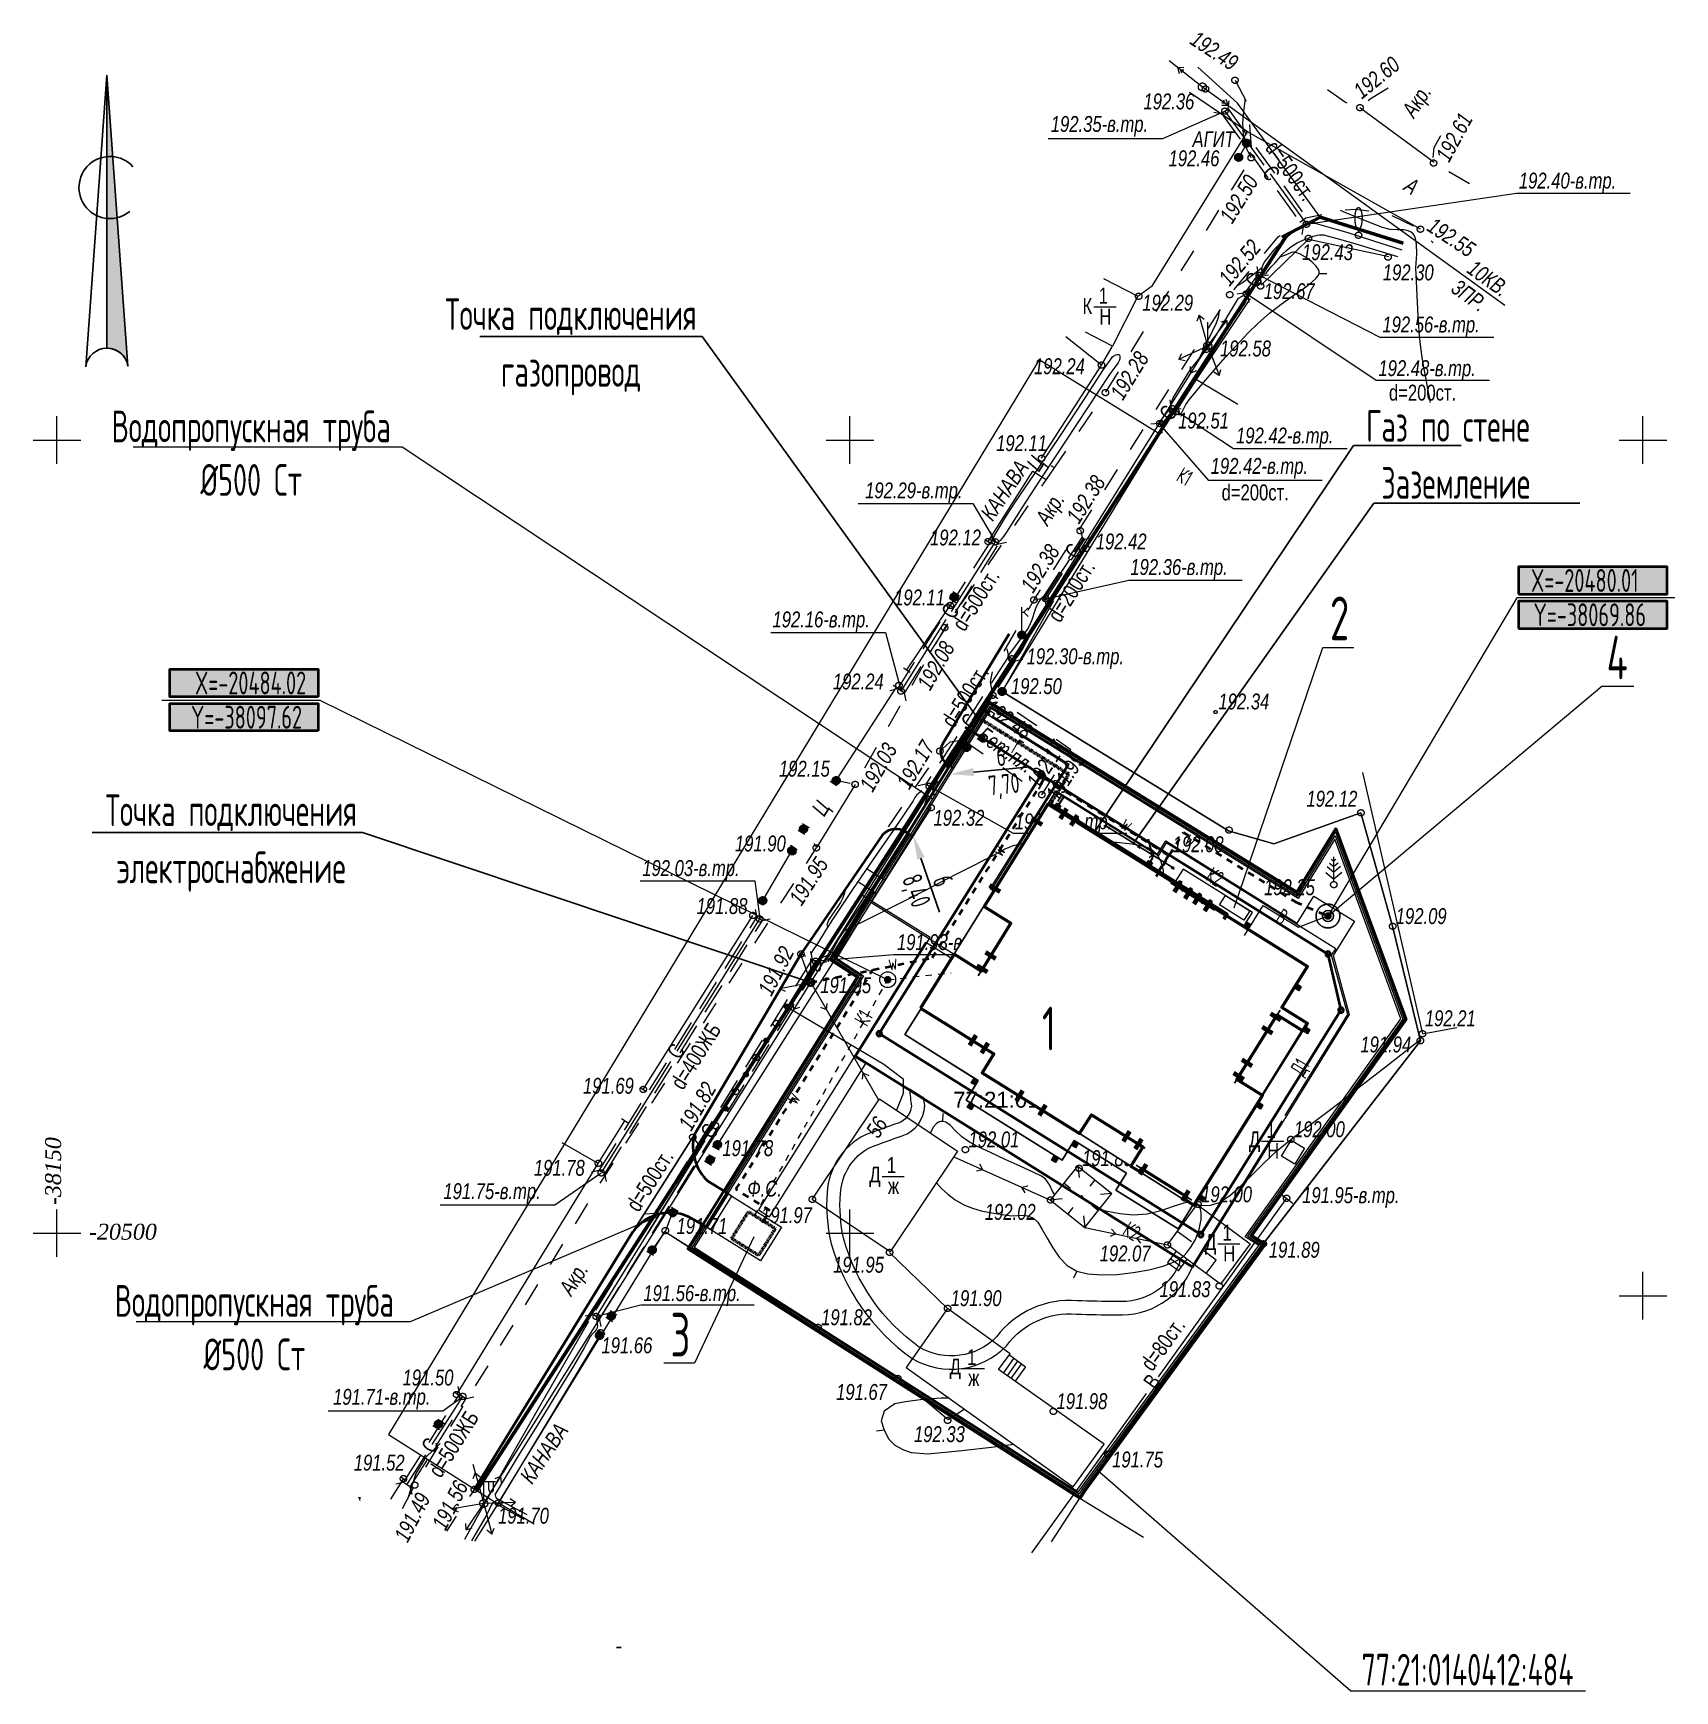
# Model space of a CAD drawing. Header units: millimetres. Extents: x -38151500 to -28914887, y -20564105 to -20349562.
# Drawn here: x -33966476 to -33862962, y -20536146 to -20431648 of the extents above; entities that cross this region are included whole.
import ezdxf
from ezdxf.xclip import XClip

# ---------------------------------------------------------------- set-up
doc = ezdxf.new("R2010")
doc.units = ezdxf.units.MM
doc.header["$MEASUREMENT"] = 0
doc.header["$XCLIPFRAME"] = 0
for name, pattern in [('NCAD_ISO03W100', [800, 400, -400]), ('Wipeout_Contour', [1000, 0, -1000]), ('ГОСТ 2.303 4', [70, 50, -20, 0, 0]), ('Новофедоровское_снт 28_07$0$l022', [3000, 2000, -1000]), ('Новофедоровское_снт 28_07$0$l049', [3000, 2000, -1000]), ('Новофедоровское_снт 28_07$0$l189_2', [3000, 1500, -1500])]:
    doc.linetypes.add(name, pattern=pattern)
for name, color, linetype in [('!!! ПОДОСНОВА', 7, 'Continuous'), ('Дренаж', 7, 'Continuous'), ('Новый_ГП_Сети канализации К2 ливневка', 7, 'Continuous')]:
    doc.layers.add(name, color=color, linetype=linetype)
for name, color, linetype, lineweight in [('ГП_лоток_Ном._пера__5', 5, 'Continuous', 13), ('ГП_Сети канализации К2 ливневка_Ном._пера__180', 180, 'Continuous', 13), ('ГП_Сети канализации К2 ливневка_Ном._пера__30', 30, 'Continuous', 30), ('ГП_Сети канализации К2 ливневка_Ном._пера__4', 5, 'Continuous', 40), ('ГП_Тротуар_Дорожки_Ном._пера__24', 26, 'Continuous', 13), ('Дренаж_Ном._пера__20', 20, 'Continuous', 40), ('Дренаж_Ном._пера__4', 5, 'Continuous', 40), ('Новый_0-Жирная_Ном._пера__7', 7, 'Continuous', 25), ('Новый_0-Тонкая_Ном._пера__7', 7, 'Continuous', 25), ('Новый_0_Ном._пера__7', 7, 'Continuous', 25), ('Новый_Defpoints_Ном._пера__16', 16, 'Continuous', 20), ('Новый_Defpoints_Ном._пера__7', 7, 'Continuous', 25), ('Новый_ГП_Верт_уклон_Ном._пера__7', 7, 'Continuous', 25), ('Новый_ГП_Граница участка_Ном._пера__1', 1, 'Continuous', 40), ('Новый_ГП_Дороги_проезды_Ном._пера__16', 16, 'Continuous', 20), ('Новый_ГП_Дороги_проезды_Ном._пера__251', 250, 'Continuous', 40), ('Новый_ГП_Здание сооружение_Ном._пера__16', 16, 'Continuous', 20), ('Новый_ГП_Здание сооружение_Ном._пера__22', 22, 'Continuous', 50), ('Новый_ГП_лоток_Ном._пера__5', 5, 'Continuous', 13), ('Новый_ГП_Оборудование_Ном._пера__5', 5, 'Continuous', 13), ('Новый_ГП_Ограждение_Ном._пера__152', 152, 'Continuous', 18), ('Новый_ГП_Сети канализации К2 ливневка_Ном._пера__7', 7, 'Continuous', 25), ('Новый_ГП_Сети_ В_ водоснабжение_Ном._пера__5', 5, 'Continuous', 13), ('Новый_ГП_Сети_Г_ газопровод_Ном._пера__6', 6, 'Continuous', 60), ('Новый_ГП_Сети_заземление_Ном._пера__7', 7, 'Continuous', 25), ('Новый_ГП_Сети_канализация К1 бытовая_Ном._пера__16', 16, 'Continuous', 20), ('Новый_ГП_Сети_координаты_Ном._пера__11', 255, 'Continuous', 40), ('Новый_ГП_Сети_координаты_Ном._пера__250', 7, 'Continuous', 20), ('Новый_ГП_Сети_координаты_Ном._пера__8', 7, 'Continuous', 40), ('Новый_ГП_Сети_текст_Ном._пера__250', 7, 'Continuous', 20), ('Новый_ГП_Сети_текст_Ном._пера__7', 7, 'Continuous', 25), ('Новый_ГП_Сети_электроснабжение_Ном._пера__1', 1, 'Continuous', 40), ('Новый_ГП_Текст_Ном._пера__250', 7, 'Continuous', 20), ('Новый_ГП_Текст_Ном._пера__7', 7, 'Continuous', 25), ('Новый_ГП_Тротуар_Дорожки_Ном._пера__24', 26, 'Continuous', 13), ('Новый_ГТ-север_Ном._пера__7', 7, 'Continuous', 25), ('Новый_ГТ-сооружение_ ограждение_Ном._пера__19', 7, 'Continuous', 90), ('Чертеж_1_ГП_Топография_Ном._пера__253', 252, 'Continuous', 18), ('Чертеж_1_Новофедоровское_снт 28_07$0$!!УСЛ_ОБОЗНАЧЕНИЯ_Ном._пера__253', 252, 'Continuous', 18), ('Чертеж_1_Новофедоровское_снт 28_07$0$SETKA_Ном._пера__7', 7, 'Continuous', 18), ('Чертеж_1_Новофедоровское_снт 28_07$0$tp_Дороги_Ном._пера__253', 252, 'Continuous', 18), ('Чертеж_1_Новофедоровское_снт 28_07$0$tp_Здания_Ном._пера__253', 252, 'Continuous', 18), ('Чертеж_1_Новофедоровское_снт 28_07$0$tp_канавы_Ном._пера__253', 252, 'Continuous', 18), ('Чертеж_1_Новофедоровское_снт 28_07$0$tp_ЛЭП вн_Ном._пера__253', 252, 'Continuous', 18), ('Чертеж_1_Новофедоровское_снт 28_07$0$tp_отметки_новые_Ном._пера__253', 252, 'Continuous', 18), ('Чертеж_1_Новофедоровское_снт 28_07$0$tp_растительность_Ном._пера__253', 252, 'Continuous', 18), ('Чертеж_1_Новофедоровское_снт 28_07$0$tp_сооружения_Ном._пера__253', 252, 'Continuous', 18), ('Чертеж_1_Новофедоровское_снт 28_07$0$tp_трубы под дорогой_Ном._пера__253', 252, 'Continuous', 18), ('Чертеж_1_Новофедоровское_снт 28_07$0$U_ТЕКСТ_БЕЛЫЙ_Ном._пера__253', 252, 'Continuous', 18), ('Чертеж_1_Новый_ГП_Топография_Ном._пера__253', 252, 'Continuous', 18), ('Чертеж_1_Новый_Новофедоровское_снт 28_07$0$SETKA_Ном._пера__253', 252, 'Continuous', 18), ('Чертеж_1_Новый_Новофедоровское_снт 28_07$0$SETKA_Ном._пера__7', 7, 'Continuous', 18), ('Чертеж_1_Новый_Новофедоровское_снт 28_07$0$tp_Дороги_Ном._пера__253', 252, 'Continuous', 18), ('Чертеж_1_Новый_Новофедоровское_снт 28_07$0$tp_Здания_Ном._пера__253', 252, 'Continuous', 18), ('Чертеж_1_Новый_Новофедоровское_снт 28_07$0$tp_Здания_Ном._пера__7', 7, 'Continuous', 18), ('Чертеж_1_Новый_Новофедоровское_снт 28_07$0$tp_канавы_Ном._пера__253', 252, 'Continuous', 18), ('Чертеж_1_Новый_Новофедоровское_снт 28_07$0$tp_Контур растит_Ном._пера__253', 252, 'Continuous', 18), ('Чертеж_1_Новый_Новофедоровское_снт 28_07$0$tp_ЛЭП вн_Ном._пера__253', 252, 'Continuous', 18), ('Чертеж_1_Новый_Новофедоровское_снт 28_07$0$tp_ЛЭП нн_Ном._пера__253', 252, 'Continuous', 18), ('Чертеж_1_Новый_Новофедоровское_снт 28_07$0$tp_ЛЭП нн_Ном._пера__7', 7, 'Continuous', 18), ('Чертеж_1_Новый_Новофедоровское_снт 28_07$0$tp_Ограждения ДЕР_Ном._пера__253', 252, 'Continuous', 18), ('Чертеж_1_Новый_Новофедоровское_снт 28_07$0$tp_Ограждения мет_Ном._пера__253', 252, 'Continuous', 18), ('Чертеж_1_Новый_Новофедоровское_снт 28_07$0$tp_Ограждения рабица_Ном._пера__253', 252, 'Continuous', 18), ('Чертеж_1_Новый_Новофедоровское_снт 28_07$0$tp_Ограждения_Ном._пера__253', 252, 'Continuous', 18), ('Чертеж_1_Новый_Новофедоровское_снт 28_07$0$tp_Ограждения_Ном._пера__7', 7, 'Continuous', 18), ('Чертеж_1_Новый_Новофедоровское_снт 28_07$0$tp_отметки_новые_Ном._пера__253', 252, 'Continuous', 18), ('Чертеж_1_Новый_Новофедоровское_снт 28_07$0$tp_отметки_новые_Ном._пера__7', 7, 'Continuous', 18), ('Чертеж_1_Новый_Новофедоровское_снт 28_07$0$tp_растительность полоса кустов_Ном._пера__253', 252, 'Continuous', 18), ('Чертеж_1_Новый_Новофедоровское_снт 28_07$0$tp_растительность_Ном._пера__7', 7, 'Continuous', 18), ('Чертеж_1_Новый_Новофедоровское_снт 28_07$0$tp_рельеф_Ном._пера__253', 252, 'Continuous', 18), ('Чертеж_1_Новый_Новофедоровское_снт 28_07$0$tp_сооружения_Ном._пера__253', 252, 'Continuous', 18), ('Чертеж_1_Новый_Новофедоровское_снт 28_07$0$tp_сооружения_Ном._пера__7', 7, 'Continuous', 18), ('Чертеж_1_Новый_Новофедоровское_снт 28_07$0$tp_трубы под дорогой_Ном._пера__253', 252, 'Continuous', 18), ('Чертеж_1_Новый_Новофедоровское_снт 28_07$0$U_Водопровод_Ном._пера__253', 252, 'Continuous', 18), ('Чертеж_1_Новый_Новофедоровское_снт 28_07$0$U_Водосток_Ном._пера__253', 252, 'Continuous', 18), ('Чертеж_1_Новый_Новофедоровское_снт 28_07$0$U_Газопровод_Ном._пера__253', 252, 'Continuous', 18)]:
    doc.layers.add(name, color=color, linetype=linetype, lineweight=lineweight)
doc.styles.add('РЎР“Р•РќР•Р\xa0РР\xa0_РЎРўРР›Р¬_1', font='arial.ttf', dxfattribs={"width": 0.75})
doc.styles.add('РЎР“Р•РќР•Р\xa0РР\xa0_РЎРўРР›Р¬_2', font='arial.ttf', dxfattribs={"width": 0.8})
doc.styles.add('РЎР“Р•РќР•Р\xa0РР\xa0_РЎРўРР›Р¬_3', font='arial.ttf', dxfattribs={"width": 0.749999})
doc.styles.add('РЎР“Р•РќР•Р\xa0РР\xa0_РЎРўРР›Р¬_4', font='times.ttf')
doc.styles.add('РЎР“Р•РќР•Р\xa0РР\xa0_РЎРўРР›Р¬_5', font='arial.ttf')
doc.styles.add('РЎР“Р•РќР•Р\xa0РР\xa0_РЎРўРР›Р¬_6', font='', dxfattribs={"width": 0.8})
doc.styles.get('РЎР“Р•РќР•Р\xa0РР\xa0_РЎРўРР›Р¬_6').set_extended_font_data('GOST_type_A')
doc.linetypes.add('Aquastok', pattern='A,0,[6,РіРµРЅРїРїР»Р°РЅ 2025_06_18 dima РІР°СЂРёР°РЅС‚ 21.Shx,S=7.857143,R=0,X=0,Y=-6.93889e-18],-990,0', length=990)
doc.linetypes.add('lm334', pattern='A,0,[8,РіРµРЅРїРїР»Р°РЅ 2025_06_18 dima РІР°СЂРёР°РЅС‚ 21.Shx,S=3.769841,R=0,X=0,Y=0],-675,0', length=675)
doc.linetypes.add('МЕЖА', pattern='A,0,[7,РіРµРЅРїРїР»Р°РЅ 2025_06_18 dima РІР°СЂРёР°РЅС‚ 21.Shx,S=39.68254,R=0,X=0,Y=1.38778e-17],-5480,0', length=5480)
doc.linetypes.add('Новофедоровское_снт 28_07$0$l474_2o', pattern='A,0,[3,РіРµРЅРїРїР»Р°РЅ 2025_06_18 dima РІР°СЂРёР°РЅС‚ 21.Shx,S=31.746032,R=0,X=0,Y=0],-5000,0', length=5000)
doc.linetypes.add('Новофедоровское_снт 28_07$0$lm334', pattern='A,0,[4,РіРµРЅРїРїР»Р°РЅ 2025_06_18 dima РІР°СЂРёР°РЅС‚ 21.Shx,S=79.365079,R=0,X=0,Y=0],-11000,0', length=11000)
doc.linetypes.add('Новофедоровское_снт 28_07$0$З ДЕРЕВ', pattern='A,0,[2,РіРµРЅРїРїР»Р°РЅ 2025_06_18 dima РІР°СЂРёР°РЅС‚ 21.Shx,S=19.84127,R=0,X=0,Y=0.2],-2500,0', length=2500)
doc.linetypes.add('Новофедоровское_снт 28_07$0$ЗАБОР_СЕТКА', pattern='A,0,[1,РіРµРЅРїРїР»Р°РЅ 2025_06_18 dima РІР°СЂРёР°РЅС‚ 21.Shx,S=39.68254,R=0,X=0,Y=2.77556e-17],-5000,0', length=5000)
doc.linetypes.add('Новофедоровское_снт 28_07$0$МЕЖА', pattern='A,0,[5,РіРµРЅРїРїР»Р°РЅ 2025_06_18 dima РІР°СЂРёР°РЅС‚ 21.Shx,S=46.746032,R=0,X=0,Y=6.93889e-18],-6500,0', length=6500)

msp = doc.modelspace()

# ---------------------------------------------------------------- texts
at = {"layer": 'Новый_ГП_Верт_уклон_Ном._пера__7', "color": 7, "linetype": 'Continuous', "lineweight": 25, "insert": (-33905523.56, -20476597.21), "char_height": 1250, "attachment_point": 2, "rotation": 6.1175445, "style": 'РЎР“Р•РќР•Р\xa0РР\xa0_РЎРўРР›Р¬_6'}
msp.add_mtext('\\A1;{\\pqc;\\fGOST_type_A|b0|i0|c0|p0;\\W0.800000;6}', dxfattribs=at)
at = {"layer": 'Новый_ГП_Сети_координаты_Ном._пера__8', "color": 7, "linetype": 'Continuous', "lineweight": 40, "char_height": 1440, "attachment_point": 4, "style": 'РЎР“Р•РќР•Р\xa0РР\xa0_РЎРўРР›Р¬_6'}
for s, insert in [('\\A1;{\\pql;\\fGOST_type_A|b0|i0|c0|p0;\\W0.800000;X=-20480.01}', (-33872031.33, -20466151.84)), ('\\A1;{\\pql;\\fGOST_type_A|b0|i0|c0|p0;\\W0.800000;Y=-38069.86}', (-33871869.07, -20468312.35)), ('\\A1;{\\pql;\\fGOST_type_A|b0|i0|c0|p0;\\W0.800000;X=-20484.02}', (-33956269.74, -20472609.29)), ('\\A1;{\\pql;\\fGOST_type_A|b0|i0|c0|p0;\\W0.800000;Y=-38097.62}', (-33956518.9, -20474769.8))]:
    msp.add_mtext(s, dxfattribs=dict(at, insert=insert))
at = {"layer": 'Новый_ГП_Сети_текст_Ном._пера__250', "color": 7, "linetype": 'Continuous', "lineweight": 20, "char_height": 2000, "attachment_point": 2, "style": 'РЎР“Р•РќР•Р\xa0РР\xa0_РЎРўРР›Р¬_6'}
for s, insert, width, line_spacing_factor in [('\\A1;{\\pqc;\\fGOST_type_A|b0|i0|c0|p0;\\W0.800000;Точка \\fGOST_type_A|b0|i0|c0|p0;\\W0.800000;подключения \\fGOST_type_A|b0|i0|c0|p0;\\W0.800000;газопровод}', (-33932569.76, -20448362.96), 17656.106, 1.073312), ('\\A1;{\\pqc;\\fGOST_type_A|b0|i0|c0|p0;\\W0.800000;Точка \\fGOST_type_A|b0|i0|c0|p0;\\W0.800000;подключения \\fGOST_type_A|b0|i0|c0|p0;\\W0.800000;электроснабжение}', (-33953987.59, -20479632.45), 19360, 1.080612)]:
    msp.add_mtext(s, dxfattribs=dict(at, insert=insert, width=width, line_spacing_factor=line_spacing_factor))
for s, insert in [('\\A1;{\\pqc;\\fGOST_type_A|b0|i0|c0|p0;\\W0.800000;Газ по \\fGOST_type_A|b0|i0|c0|p0;\\W0.800000;стене}', (-33877267.83, -20455402.77)), ('\\A1;{\\pqc;\\fGOST_type_A|b0|i0|c0|p0;\\W0.800000;Заземление}', (-33876773.57, -20458994.2))]:
    msp.add_mtext(s, dxfattribs=dict(at, insert=insert))
at = {"layer": 'Новый_ГП_Сети_текст_Ном._пера__7', "color": 7, "linetype": 'Continuous', "lineweight": 25, "char_height": 1000, "attachment_point": 1, "style": 'РЎР“Р•РќР•Р\xa0РР\xa0_РЎРўРР›Р¬_6'}
for s, insert, rotation in [('\\A1;{\\pql;\\fGOST_type_A|b0|i0|c0|p0;\\W0.800000;К1}', (-33893960.34, -20458963.18), 329.4579231), ('\\A1;{\\pql;\\fGOST_type_A|b0|i0|c0|p0;\\W0.800000;Г}', (-33904376.37, -20476114.94), 329.4579231), ('\\A1;{\\pql;\\fGOST_type_A|b0|i0|c0|p0;\\W0.800000;w}', (-33912622.68, -20489753.66), 6.7428837), ('\\A1;{\\pql;\\fGOST_type_A|b0|i0|c0|p0;\\W0.800000;w}', (-33919189.77, -20498694.14), 55.014756), ('\\A1;{\\pql;\\fGOST_type_A|b0|i0|c0|p0;\\W0.800000;К2}', (-33897334.86, -20506498.68), 327.9992342)]:
    msp.add_mtext(s, dxfattribs=dict(at, insert=insert, rotation=rotation))
at = {"layer": 'Новый_ГП_Текст_Ном._пера__250', "color": 7, "linetype": 'Continuous', "lineweight": 20, "char_height": 2000, "line_spacing_factor": 1.011597, "style": 'РЎР“Р•РќР•Р\xa0РР\xa0_РЎРўРР›Р¬_6'}
for insert, attachment_point in [((-33952725.16, -20460813.23), 8), ((-33952528.42, -20510565.16), 2)]:
    msp.add_mtext('\\A1;{\\pqc;\\fGOST_type_A|b0|i0|c0|p0;\\W0.800000;Водопропускная \\fGOST_type_A|b0|i0|c0|p0;\\W0.800000;труба\\P\\pqc;\\fGOST_type_A|b0|i0|c0|p0;\\W0.800000;Ø500 Ст}', dxfattribs=dict(at, insert=insert, attachment_point=attachment_point))
at = {"layer": 'Новый_ГП_Текст_Ном._пера__250', "color": 7, "linetype": 'Continuous', "lineweight": 20, "attachment_point": 2, "style": 'РЎР“Р•РќР•Р\xa0РР\xa0_РЎРўРР›Р¬_6'}
for s, insert, char_height in [('\\A1;{\\pqc;\\fGOST_type_A|b0|i0|c0|p0;\\W0.800000;2}', (-33884101.33, -20467165.32), 2750), ('\\A1;{\\pqc;\\fGOST_type_A|b0|i0|c0|p0;\\W0.800000;4}', (-33866598.03, -20469630.5), 2750), ('\\A1;{\\pqc;\\fGOST_type_A|b0|i0|c0|p0;\\W0.800000;3}', (-33925659.44, -20512321.32), 2750), ('\\A1;{\\pqc;\\fGOST_type_A|b0|i0|c0|p0;\\W0.800000;77:21:0140412:484}', (-33876033.46, -20533812.69), 2000)]:
    msp.add_mtext(s, dxfattribs=dict(at, insert=insert, char_height=char_height))

# ---------------------------------------------------------------- blocks, each defined once
blk = doc.blocks.new('Чертеж_4_1', base_point=(4185024, -7296))
at = {"layer": 'Чертеж_1_Новый_Новофедоровское_снт 28_07$0$tp_ЛЭП вн_Ном._пера__253', "linetype": 'Continuous', "lineweight": 18}
blk.add_hatch(color=252, dxfattribs=at).paths.add_polyline_path([(-33892730, -20435037, 1), (-33892780, -20435037, 1)])
at = {"layer": 'Чертеж_1_Новый_ГП_Топография_Ном._пера__253', "color": 252, "linetype": 'Новофедоровское_снт 28_07$0$МЕЖА', "lineweight": 18, "flags": 128}
for points in [[(-33937176, -20524360), (-33937136, -20524296), (-33926649, -20507196), (-33900479, -20524004), (-33888918, -20507967), (-33879002, -20495163), (-33880756, -20487946), (-33882761, -20480799), (-33888254, -20482761), (-33891109, -20481924), (-33905380, -20473145), (-33895431, -20456936), (-33903040, -20452238), (-33944071, -20519982)], [(-33906206, -20473796), (-33886806, -20485776), (-33884336, -20481776), (-33879896, -20493826), (-33889626, -20507436), (-33888766, -20507996), (-33900126, -20523486), (-33900456, -20524026), (-33900726, -20523856), (-33925206, -20508276), (-33914526, -20491166), (-33916236, -20490046)]]:
    blk.add_lwpolyline(points, close=True, dxfattribs=at)
at = {"layer": 'Чертеж_1_Новый_Новофедоровское_снт 28_07$0$SETKA_Ном._пера__253', "color": 252, "linetype": 'Continuous', "lineweight": 18, "flags": 128}
for points in [[(-33914976, -20458796), (-33914976, -20455796)], [(-33916476, -20457296), (-33913476, -20457296)], [(-33914976, -20508796), (-33914976, -20505796)], [(-33916476, -20507296), (-33913476, -20507296)]]:
    blk.add_lwpolyline(points, dxfattribs=at)
at = {"layer": 'Чертеж_1_Новый_Новофедоровское_снт 28_07$0$SETKA_Ном._пера__7', "color": 7, "linetype": 'Continuous', "lineweight": 18, "flags": 128}
for points in [[(-33964976, -20458796), (-33964976, -20455796)], [(-33864976, -20458796), (-33864976, -20455796)], [(-33966476, -20457296), (-33963476, -20457296)], [(-33866476, -20457296), (-33863476, -20457296)], [(-33964976, -20508796), (-33964976, -20505796)], [(-33966476, -20507296), (-33963476, -20507296)], [(-33864976, -20512736), (-33864976, -20509736)], [(-33866476, -20511236), (-33863476, -20511236)]]:
    blk.add_lwpolyline(points, dxfattribs=at)
at = {"layer": 'Чертеж_1_Новый_Новофедоровское_снт 28_07$0$tp_Дороги_Ном._пера__253', "color": 252, "linetype": 'Новофедоровское_снт 28_07$0$l189_2', "lineweight": 18, "flags": 128}
for points in [[(-33890695, -20434617), (-33889844, -20436212), (-33889751, -20437746), (-33889679, -20438864), (-33889676, -20439504), (-33898866, -20454305), (-33902105, -20459059), (-33902889, -20458448)], [(-33881040, -20435106), (-33882108, -20435770), (-33882774, -20436308), (-33883729, -20436027), (-33885129, -20435033)], [(-33875919, -20441148), (-33878231, -20439810), (-33878129, -20438864), (-33877245, -20437243)], [(-33905975, -20473390), (-33906109, -20472535), (-33905943, -20471761), (-33903333, -20467335), (-33891028, -20448138), (-33887966, -20444482), (-33886232, -20443294), (-33884116, -20442824), (-33883104, -20442742), (-33881113, -20442990), (-33879003, -20444007), (-33878203, -20444869)], [(-33903443, -20459263), (-33902610, -20459784), (-33908966, -20469086), (-33914648, -20479010), (-33915844, -20478759)], [(-33907806, -20476222), (-33908674, -20476352), (-33909303, -20476906), (-33918067, -20489694), (-33924884, -20501242), (-33923952, -20502487)], [(-33943185, -20524654), (-33942417, -20523174), (-33930559, -20503895), (-33917055, -20482967), (-33917827, -20481881)], [(-33926391, -20505994), (-33927984, -20506102), (-33938657, -20523450), (-33940422, -20526073)]]:
    blk.add_lwpolyline(points, dxfattribs=at)
at = {"layer": 'Чертеж_1_Новый_Новофедоровское_снт 28_07$0$tp_Дороги_Ном._пера__253', "color": 252, "linetype": 'Continuous', "lineweight": 18, "flags": 128}
for points in [[(-33878133, -20439793), (-33882816, -20436350)], [(-33879003, -20444007), (-33889904, -20437863)], [(-33902105, -20459059), (-33902610, -20459784)], [(-33914648, -20479010), (-33917055, -20482967)]]:
    blk.add_lwpolyline(points, dxfattribs=at)
at = {"layer": 'Чертеж_1_Новый_Новофедоровское_снт 28_07$0$tp_Дороги_Ном._пера__253', "color": 252, "linetype": 'Новофедоровское_снт 28_07$0$l189_2', "lineweight": 18, "flags": 128}
blk.add_lwpolyline([(-33907806, -20476222), (-33902874, -20479657), (-33901051, -20476820), (-33905975, -20473390)], close=True, dxfattribs=at)
at = {"layer": 'Чертеж_1_Новый_Новофедоровское_снт 28_07$0$tp_Здания_Ном._пера__253', "color": 252, "linetype": 'Continuous', "lineweight": 18, "flags": 128}
for points in [[(-33898984, -20447125), (-33896818, -20448238), (-33898428, -20451372), (-33900128, -20450498)], [(-33899595, -20448911), (-33898198, -20448911)], [(-33889015, -20501497), (-33887618, -20501497)], [(-33912952, -20503713), (-33911555, -20503713)], [(-33894410, -20508435), (-33894945, -20509154), (-33894266, -20509659)], [(-33893908, -20509178), (-33894587, -20508673)], [(-33891786, -20507973), (-33890390, -20507973)], [(-33894087, -20509419), (-33894766, -20508914)], [(-33893731, -20508940), (-33894272, -20509668)], [(-33904923, -20514975), (-33903913, -20515726), (-33904555, -20516632)], [(-33907890, -20515820), (-33906494, -20515820)], [(-33905290, -20516112), (-33904647, -20515206)], [(-33905045, -20516286), (-33904403, -20515379)], [(-33904800, -20516459), (-33904158, -20515552)]]:
    blk.add_lwpolyline(points, dxfattribs=at)
for points in [[(-33912433, -20508465), (-33917350, -20505167), (-33913102, -20498834), (-33908185, -20502132)], [(-33886925, -20502952), (-33887768, -20502442), (-33887155, -20501428), (-33886312, -20501938)], [(-33894953, -20508032), (-33893076, -20505482), (-33889731, -20507969), (-33891608, -20510519)], [(-33900901, -20523295), (-33898951, -20520603), (-33905603, -20515890), (-33904863, -20514894), (-33908820, -20512035), (-33911435, -20515756)]]:
    blk.add_lwpolyline(points, close=True, dxfattribs=at)
at = {"layer": 'Чертеж_1_Новый_Новофедоровское_снт 28_07$0$tp_Здания_Ном._пера__253', "color": 252, "linetype": 'Новофедоровское_снт 28_07$0$l022', "lineweight": 18, "flags": 128}
blk.add_lwpolyline([(-33892514, -20509845), (-33891882, -20508994), (-33894333, -20507190)], dxfattribs=at)
at = {"layer": 'Чертеж_1_Новый_Новофедоровское_снт 28_07$0$tp_Здания_Ном._пера__7', "color": 7, "linetype": 'Continuous', "lineweight": 18, "flags": 128}
for points in [[(-33902322, -20505208), (-33900608, -20503065)], [(-33900608, -20503065), (-33898454, -20504788)], [(-33900608, -20503065), (-33900525, -20503790)], [(-33901465, -20504136), (-33901061, -20504459)], [(-33899531, -20503926), (-33899852, -20504328)], [(-33901597, -20505129), (-33902322, -20505208)], [(-33902322, -20505208), (-33900168, -20506931)], [(-33900168, -20506931), (-33898454, -20504788)], [(-33899715, -20505536), (-33899311, -20505859)], [(-33898454, -20504788), (-33899179, -20504867)], [(-33900924, -20505667), (-33901245, -20506069)], [(-33900250, -20506206), (-33900168, -20506931)]]:
    blk.add_lwpolyline(points, dxfattribs=at)
at = {"layer": 'Чертеж_1_Новый_Новофедоровское_снт 28_07$0$tp_Здания_Ном._пера__7', "color": 7, "linetype": 'Continuous', "lineweight": 18}
blk.add_circle((-33900388, -20504998), 68.6, dxfattribs=at)
at = {"layer": 'Чертеж_1_Новый_Новофедоровское_снт 28_07$0$tp_канавы_Ном._пера__253', "color": 252, "linetype": 'Continuous', "lineweight": 18, "flags": 128}
for points in [[(-33880158, -20445336), (-33881935, -20444765), (-33882908, -20444439), (-33883565, -20444230), (-33884226, -20444037), (-33885555, -20443678), (-33885712, -20443648), (-33885873, -20443638), (-33886034, -20443654), (-33886191, -20443699), (-33886411, -20443796), (-33886620, -20443907), (-33886819, -20444030), (-33887010, -20444164), (-33887375, -20444460), (-33887728, -20444784), (-33887998, -20445046), (-33888249, -20445311), (-33888488, -20445593), (-33888723, -20445907), (-33888826, -20446063), (-33888915, -20446219), (-33888981, -20446376), (-33889018, -20446533), (-33889015, -20446599), (-33888993, -20446666), (-33888957, -20446730), (-33888910, -20446787), (-33888880, -20446810), (-33888849, -20446821), (-33888786, -20446811), (-33888722, -20446769), (-33888658, -20446702), (-33888410, -20446386), (-33888165, -20446123), (-33887931, -20445854), (-33887693, -20445589), (-33887434, -20445336), (-33887276, -20445205), (-33887114, -20445085), (-33886946, -20444975), (-33886773, -20444874), (-33886411, -20444695), (-33886028, -20444541), (-33885763, -20444452), (-33885495, -20444387), (-33885361, -20444369), (-33885228, -20444363), (-33885096, -20444372), (-33884965, -20444397), (-33884015, -20444654), (-33883068, -20444931), (-33880453, -20445723)], [(-33910452, -20479414), (-33910755, -20479668), (-33910825, -20479747), (-33910879, -20479840), (-33910981, -20480032), (-33912252, -20481904), (-33913532, -20483771), (-33914810, -20485640), (-33916074, -20487519), (-33916509, -20488209), (-33916930, -20488910), (-33917114, -20489159), (-33917256, -20489366), (-33917432, -20489664)], [(-33916311, -20489849), (-33916218, -20489726), (-33916133, -20489596), (-33915981, -20489323), (-33915838, -20489049), (-33915687, -20488790), (-33914214, -20486527), (-33912749, -20484259), (-33911244, -20481899), (-33910802, -20481256), (-33910586, -20480932), (-33910391, -20480594), (-33910320, -20480438), (-33910260, -20480279), (-33910143, -20479958), (-33910033, -20479685)], [(-33916685, -20490234), (-33916544, -20490115), (-33916450, -20490014), (-33916311, -20489849)], [(-33939262, -20526588), (-33937586, -20523577), (-33936060, -20520888), (-33934524, -20518204), (-33931447, -20512840)], [(-33930972, -20512546), (-33930899, -20513161), (-33930904, -20513250), (-33930936, -20513333), (-33930988, -20513411), (-33931053, -20513486), (-33931200, -20513632), (-33931268, -20513707), (-33931323, -20513787), (-33931737, -20514524), (-33932414, -20515688), (-33933111, -20516844), (-33934537, -20519139), (-33935963, -20521431), (-33936660, -20522583), (-33937337, -20523743), (-33937350, -20523779), (-33937352, -20523820), (-33937328, -20523899), (-33937272, -20523979), (-33937199, -20524037), (-33935338, -20525023)], [(-33935513, -20525345), (-33937226, -20524406), (-33937379, -20524318), (-33937453, -20524297), (-33937485, -20524302), (-33937512, -20524323), (-33937621, -20524488), (-33937708, -20524668), (-33937790, -20524853), (-33937880, -20525032), (-33938847, -20526699)]]:
    blk.add_lwpolyline(points, dxfattribs=at)
for points in [[(-33890470, -20448348), (-33889978, -20448084), (-33889902, -20448302), (-33890062, -20448636), (-33893346, -20453468), (-33894359, -20455283), (-33894661, -20455363), (-33894792, -20455154), (-33894599, -20454638), (-33893503, -20452861), (-33892214, -20451249)], [(-33898983, -20452861), (-33898458, -20452115), (-33898412, -20452063), (-33898351, -20452014), (-33898208, -20451935), (-33898135, -20451912), (-33898069, -20451902), (-33898015, -20451911), (-33897979, -20451940), (-33897960, -20451985), (-33897952, -20452041), (-33897964, -20452172), (-33898007, -20452309), (-33898071, -20452428), (-33898345, -20452798), (-33898614, -20453174), (-33901392, -20457362), (-33902774, -20459462), (-33904145, -20461568), (-33905103, -20463106), (-33905288, -20463379), (-33905499, -20463641), (-33905556, -20463693), (-33905625, -20463733), (-33905698, -20463754), (-33905767, -20463747), (-33905822, -20463722), (-33905878, -20463684), (-33905921, -20463638), (-33905941, -20463585), (-33905929, -20463477), (-33905885, -20463367), (-33905759, -20463154), (-33905161, -20462169), (-33904857, -20461681), (-33904541, -20461200), (-33903087, -20459067), (-33901658, -20456953), (-33900282, -20454878)], [(-33904654, -20470435), (-33905013, -20470905), (-33905026, -20470930), (-33905028, -20470957), (-33905008, -20471015), (-33904961, -20471073), (-33904896, -20471127), (-33904821, -20471172), (-33904747, -20471202), (-33904682, -20471213), (-33904635, -20471200), (-33904543, -20471116), (-33904449, -20471011), (-33904261, -20470753), (-33904082, -20470463), (-33903919, -20470175), (-33902710, -20467930), (-33902499, -20467506), (-33902491, -20467474), (-33902497, -20467442), (-33902536, -20467380), (-33902666, -20467264), (-33902727, -20467231), (-33902796, -20467223), (-33902862, -20467238), (-33902913, -20467276), (-33903066, -20467493), (-33903189, -20467727), (-33903269, -20467919), (-33903338, -20468114), (-33903465, -20468508), (-33903532, -20468703), (-33903608, -20468892), (-33903698, -20469075), (-33903806, -20469247)]]:
    blk.add_lwpolyline(points, close=True, dxfattribs=at)
at = {"layer": 'Чертеж_1_Новый_Новофедоровское_снт 28_07$0$tp_Контур растит_Ном._пера__253', "color": 252, "linetype": 'Continuous', "lineweight": 18, "flags": 128}
for points in [[(-33918968, -20493004), (-33912837, -20496651), (-33911619, -20497569), (-33911621, -20498493), (-33912034, -20499551)], [(-33912475, -20508507), (-33908820, -20512035)]]:
    blk.add_lwpolyline(points, dxfattribs=at)
at = {"layer": 'Чертеж_1_Новый_Новофедоровское_снт 28_07$0$tp_ЛЭП вн_Ном._пера__253', "color": 252, "linetype": 'Continuous', "lineweight": 18}
blk.add_line((-33892755, -20435037), (-33892755, -20435037), dxfattribs=at)
at = {"layer": 'Чертеж_1_Новый_Новофедоровское_снт 28_07$0$tp_ЛЭП вн_Ном._пера__253', "color": 252, "linetype": 'Continuous', "lineweight": 18, "flags": 128}
for points in [[(-33894857, -20433382), (-33892755, -20435037), (-33873689, -20448792)], [(-33894326, -20433800), (-33894225, -20434187)], [(-33894326, -20433800), (-33893926, -20433808)], [(-33894129, -20433955), (-33894079, -20434148)], [(-33894129, -20433955), (-33893930, -20433958)], [(-33891335, -20436061), (-33891535, -20436066)], [(-33891133, -20436207), (-33891533, -20436217)], [(-33891335, -20436061), (-33891394, -20435870)], [(-33891133, -20436207), (-33891250, -20435825)]]:
    blk.add_lwpolyline(points, dxfattribs=at)
at = {"layer": 'Чертеж_1_Новый_Новофедоровское_снт 28_07$0$tp_ЛЭП вн_Ном._пера__253', "color": 252, "linetype": 'Continuous', "lineweight": 18}
blk.add_circle((-33892755, -20435037), 250, dxfattribs=at)
at = {"layer": 'Чертеж_1_Новый_Новофедоровское_снт 28_07$0$tp_ЛЭП нн_Ном._пера__253', "color": 252, "linetype": 'Continuous', "lineweight": 18, "flags": 128}
for points in [[(-33939176, -20525995), (-33938064, -20524332), (-33917451, -20491490), (-33892414, -20451362), (-33891205, -20449768)], [(-33894230, -20452199), (-33892414, -20451362), (-33892951, -20449435)], [(-33892951, -20449435), (-33893098, -20449807)], [(-33892951, -20449435), (-33892632, -20449677)], [(-33891205, -20449768), (-33891590, -20449877)], [(-33891205, -20449768), (-33891205, -20450168)], [(-33894230, -20452199), (-33894041, -20451847)], [(-33894230, -20452199), (-33893839, -20452285)], [(-33892414, -20451362), (-33891693, -20453227)], [(-33893473, -20453059), (-33893509, -20452660)], [(-33893473, -20453059), (-33893099, -20452916)], [(-33891693, -20453227), (-33892033, -20453017)], [(-33891693, -20453227), (-33891583, -20452843)], [(-33919415, -20491867), (-33917451, -20491490), (-33918113, -20489603)], [(-33918113, -20489603), (-33918235, -20489984)], [(-33918113, -20489603), (-33917780, -20489824)], [(-33916392, -20489793), (-33916766, -20489936)], [(-33916392, -20489793), (-33916356, -20490191)], [(-33919415, -20491867), (-33919147, -20491569)], [(-33919415, -20491867), (-33919056, -20492044)], [(-33917451, -20491490), (-33913162, -20498923)], [(-33918514, -20493184), (-33918549, -20492785)], [(-33918514, -20493184), (-33918140, -20493042)], [(-33916451, -20493222), (-33916820, -20493067)], [(-33916451, -20493222), (-33916402, -20492825)], [(-33914161, -20497190), (-33914211, -20497587)], [(-33914161, -20497190), (-33913793, -20497346)], [(-33908423, -20502486), (-33902322, -20505208)], [(-33906597, -20503301), (-33906986, -20503392)], [(-33906597, -20503301), (-33906789, -20502951)], [(-33904148, -20504393), (-33903759, -20504303)], [(-33904148, -20504393), (-33903956, -20504743)], [(-33900168, -20506931), (-33894953, -20508032)], [(-33898211, -20507344), (-33898573, -20507514)], [(-33898211, -20507344), (-33898473, -20507042)], [(-33896910, -20507619), (-33896548, -20507448)], [(-33896910, -20507619), (-33896648, -20507921)], [(-33938755, -20521855), (-33938064, -20524332), (-33940036, -20524671)], [(-33938602, -20522405), (-33938749, -20522778)], [(-33938602, -20522405), (-33938283, -20522648)], [(-33937001, -20522638), (-33937375, -20522780)], [(-33937001, -20522638), (-33936966, -20523036)], [(-33940036, -20524671), (-33939762, -20524379)], [(-33936065, -20524276), (-33938064, -20524332), (-33937561, -20526268)], [(-33936065, -20524276), (-33936391, -20524044)], [(-33936065, -20524276), (-33936377, -20524526)], [(-33940036, -20524671), (-33939680, -20524855)], [(-33939176, -20525995), (-33939199, -20525596)], [(-33939176, -20525995), (-33938798, -20525864)], [(-33937561, -20526268), (-33937875, -20526020)], [(-33937561, -20526268), (-33937408, -20525898)]]:
    blk.add_lwpolyline(points, dxfattribs=at)
at = {"layer": 'Чертеж_1_Новый_Новофедоровское_снт 28_07$0$tp_ЛЭП нн_Ном._пера__7', "color": 7, "linetype": 'Continuous', "lineweight": 18}
for p, q in [((-33892414, -20451112), (-33892414, -20449862)), ((-33917451, -20491240), (-33917451, -20489990)), ((-33917451, -20490115), (-33916701, -20490115)), ((-33917139, -20490606), (-33917139, -20490115)), ((-33916829, -20490606), (-33916829, -20490115)), ((-33938064, -20524082), (-33938064, -20522832)), ((-33938064, -20522957), (-33937314, -20522957)), ((-33937752, -20523448), (-33937752, -20522957)), ((-33937442, -20523448), (-33937442, -20522957))]:
    blk.add_line(p, q, dxfattribs=at)
for centre, radius in [((-33892414, -20451362), 250), ((-33892414, -20451362), 50), ((-33917451, -20491490), 250), ((-33917451, -20491490), 50), ((-33938064, -20524332), 250), ((-33938064, -20524332), 50)]:
    blk.add_circle(centre, radius, dxfattribs=at)
for centre in [(-33916984, -20490606), (-33937597, -20523448)]:
    blk.add_arc(centre, 155, 180, 0, dxfattribs=at)
at = {"layer": 'Чертеж_1_Новый_Новофедоровское_снт 28_07$0$tp_Ограждения ДЕР_Ном._пера__253', "color": 252, "linetype": 'Новофедоровское_снт 28_07$0$З ДЕРЕВ', "lineweight": 18, "flags": 128}
for points in [[(-33896818, -20448238), (-33895899, -20447560), (-33889904, -20437863)], [(-33902889, -20458448), (-33899121, -20452573), (-33898428, -20451372)], [(-33906251, -20463698), (-33903443, -20459263)], [(-33911383, -20471790), (-33908649, -20467722)], [(-33915844, -20478759), (-33912047, -20472877)], [(-33888254, -20482761), (-33882761, -20480799), (-33880755, -20487948), (-33879002, -20495163), (-33888918, -20507967), (-33898676, -20521186), (-33898923, -20521528)], [(-33920474, -20486328), (-33918773, -20483395)], [(-33928009, -20498235), (-33921101, -20487269)], [(-33939737, -20517424), (-33930841, -20502895), (-33929173, -20500204)], [(-33926184, -20506038), (-33926611, -20507141), (-33927441, -20508350)], [(-33943126, -20522767), (-33943940, -20524056)]]:
    blk.add_lwpolyline(points, dxfattribs=at)
at = {"layer": 'Чертеж_1_Новый_Новофедоровское_снт 28_07$0$tp_Ограждения мет_Ном._пера__253', "color": 252, "linetype": 'Новофедоровское_снт 28_07$0$l474_2o', "lineweight": 18, "flags": 128}
for points in [[(-33889904, -20437863), (-33893565, -20435383)], [(-33899121, -20452573), (-33901365, -20450796)], [(-33894422, -20455517), (-33893116, -20453491), (-33890517, -20455036)], [(-33900049, -20464081), (-33895110, -20456439)], [(-33902143, -20467433), (-33905381, -20473147)], [(-33882649, -20478259), (-33878872, -20494723), (-33876701, -20494321)], [(-33930841, -20502895), (-33933128, -20501602)], [(-33905204, -20520957), (-33900479, -20524004), (-33896455, -20526464)], [(-33937137, -20524298), (-33938645, -20526717)], [(-33902257, -20526750), (-33900479, -20524004)]]:
    blk.add_lwpolyline(points, dxfattribs=at)
at = {"layer": 'Чертеж_1_Новый_Новофедоровское_снт 28_07$0$tp_Ограждения рабица_Ном._пера__253', "color": 252, "linetype": 'Новофедоровское_снт 28_07$0$ЗАБОР_СЕТКА', "lineweight": 18, "flags": 128}
for points in [[(-33889043, -20447544), (-33886070, -20444633), (-33881005, -20445726)], [(-33893116, -20453491), (-33889713, -20448381)], [(-33905381, -20473147), (-33891109, -20481924), (-33888254, -20482761)], [(-33909860, -20480471), (-33923191, -20501499)], [(-33926649, -20507196), (-33916986, -20513241), (-33911918, -20516413), (-33908778, -20519049), (-33907773, -20518387)], [(-33930766, -20513741), (-33937137, -20524298), (-33934887, -20525612)]]:
    blk.add_lwpolyline(points, dxfattribs=at)
at = {"layer": 'Чертеж_1_Новый_Новофедоровское_снт 28_07$0$tp_Ограждения_Ном._пера__253', "color": 252, "linetype": 'Continuous', "lineweight": 18, "flags": 128}
for points in [[(-33906462, -20463565), (-33906039, -20463831)], [(-33908482, -20466847), (-33908059, -20467113)], [(-33908860, -20467589), (-33908437, -20467855)], [(-33908713, -20467267), (-33908290, -20467533)], [(-33911594, -20471657), (-33911171, -20471923)], [(-33912258, -20472744), (-33911835, -20473010)], [(-33916230, -20478804), (-33915807, -20479070)], [(-33917978, -20481465), (-33917555, -20481731)], [(-33918247, -20481885), (-33917824, -20482151)], [(-33918727, -20482834), (-33918304, -20483100)], [(-33928220, -20498102), (-33927797, -20498368)], [(-33929384, -20500071), (-33928961, -20500337)], [(-33923901, -20502333), (-33923454, -20502557)], [(-33923661, -20501819), (-33923214, -20502043)], [(-33924135, -20502744), (-33923712, -20503010)], [(-33926222, -20505651), (-33925799, -20505917)], [(-33927790, -20508425), (-33927366, -20508691)], [(-33930367, -20512595), (-33929944, -20512861)], [(-33930098, -20512175), (-33929675, -20512441)], [(-33930839, -20513400), (-33930415, -20513666)], [(-33939948, -20517291), (-33939525, -20517557)], [(-33940966, -20519019), (-33940543, -20519285)], [(-33941274, -20519409), (-33940851, -20519675)], [(-33943337, -20522634), (-33942914, -20522900)]]:
    blk.add_lwpolyline(points, dxfattribs=at)
at = {"layer": 'Чертеж_1_Новый_Новофедоровское_снт 28_07$0$tp_Ограждения_Ном._пера__7', "color": 7, "linetype": 'Continuous', "lineweight": 18}
for p, q in [((-33908535, -20466980), (-33908272, -20466980)), ((-33908464, -20466950), (-33908344, -20466950)), ((-33908652, -20467190), (-33908153, -20467190)), ((-33908651, -20467220), (-33908156, -20467220)), ((-33908650, -20467160), (-33908156, -20467160)), ((-33908646, -20467250), (-33908160, -20467250)), ((-33908645, -20467130), (-33908162, -20467130)), ((-33908636, -20467280), (-33908169, -20467280)), ((-33908634, -20467100), (-33908171, -20467100)), ((-33908622, -20467310), (-33908184, -20467310)), ((-33908620, -20467070), (-33908185, -20467070)), ((-33908604, -20467340), (-33908203, -20467340)), ((-33908601, -20467040), (-33908206, -20467040)), ((-33908578, -20467370), (-33908229, -20467370)), ((-33908574, -20467010), (-33908233, -20467010)), ((-33908541, -20467400), (-33908266, -20467400)), ((-33908477, -20467430), (-33908327, -20467430)), ((-33905630, -20473145), (-33905131, -20473145)), ((-33905629, -20473175), (-33905134, -20473175)), ((-33905628, -20473115), (-33905134, -20473115)), ((-33905624, -20473205), (-33905138, -20473205)), ((-33905623, -20473085), (-33905140, -20473085)), ((-33905614, -20473235), (-33905147, -20473235)), ((-33905612, -20473055), (-33905149, -20473055)), ((-33905598, -20473025), (-33905163, -20473025)), ((-33905579, -20472995), (-33905184, -20472995)), ((-33905552, -20472965), (-33905211, -20472965)), ((-33905513, -20472935), (-33905250, -20472935)), ((-33905442, -20472905), (-33905322, -20472905)), ((-33905600, -20473265), (-33905162, -20473265)), ((-33905582, -20473295), (-33905181, -20473295)), ((-33905556, -20473325), (-33905207, -20473325)), ((-33905519, -20473355), (-33905244, -20473355)), ((-33905455, -20473385), (-33905305, -20473385)), ((-33907859, -20476668), (-33907360, -20476668)), ((-33907858, -20476698), (-33907363, -20476698)), ((-33907857, -20476638), (-33907363, -20476638)), ((-33907853, -20476728), (-33907367, -20476728)), ((-33907852, -20476608), (-33907369, -20476608)), ((-33907843, -20476758), (-33907376, -20476758)), ((-33907841, -20476578), (-33907378, -20476578)), ((-33907829, -20476788), (-33907391, -20476788)), ((-33907827, -20476548), (-33907392, -20476548)), ((-33907811, -20476818), (-33907410, -20476818)), ((-33907808, -20476518), (-33907413, -20476518)), ((-33907785, -20476848), (-33907436, -20476848)), ((-33907781, -20476488), (-33907440, -20476488)), ((-33907748, -20476878), (-33907473, -20476878)), ((-33907742, -20476458), (-33907479, -20476458)), ((-33907684, -20476908), (-33907534, -20476908)), ((-33907671, -20476428), (-33907551, -20476428)), ((-33916093, -20478759), (-33915594, -20478759)), ((-33916092, -20478789), (-33915597, -20478789)), ((-33916091, -20478729), (-33915597, -20478729)), ((-33916087, -20478819), (-33915601, -20478819)), ((-33916086, -20478699), (-33915603, -20478699)), ((-33916077, -20478849), (-33915610, -20478849)), ((-33916075, -20478669), (-33915612, -20478669)), ((-33916063, -20478879), (-33915625, -20478879)), ((-33916061, -20478639), (-33915626, -20478639)), ((-33916045, -20478909), (-33915644, -20478909)), ((-33916042, -20478609), (-33915647, -20478609)), ((-33916019, -20478939), (-33915670, -20478939)), ((-33916015, -20478579), (-33915674, -20478579)), ((-33915982, -20478969), (-33915707, -20478969)), ((-33915976, -20478549), (-33915713, -20478549)), ((-33915918, -20478999), (-33915768, -20478999)), ((-33915905, -20478519), (-33915785, -20478519)), ((-33918030, -20481598), (-33917767, -20481598)), ((-33917959, -20481568), (-33917839, -20481568)), ((-33918147, -20481808), (-33917648, -20481808)), ((-33918146, -20481838), (-33917651, -20481838)), ((-33918145, -20481778), (-33917651, -20481778)), ((-33918141, -20481868), (-33917655, -20481868)), ((-33918140, -20481748), (-33917657, -20481748)), ((-33918131, -20481898), (-33917664, -20481898)), ((-33918129, -20481718), (-33917666, -20481718)), ((-33918117, -20481928), (-33917679, -20481928)), ((-33918115, -20481688), (-33917680, -20481688)), ((-33918099, -20481958), (-33917698, -20481958)), ((-33918096, -20481658), (-33917701, -20481658)), ((-33918073, -20481988), (-33917724, -20481988)), ((-33918069, -20481628), (-33917728, -20481628)), ((-33918036, -20482018), (-33917761, -20482018)), ((-33917972, -20482048), (-33917822, -20482048)), ((-33918896, -20483177), (-33918397, -20483177)), ((-33918895, -20483207), (-33918400, -20483207)), ((-33918894, -20483147), (-33918400, -20483147)), ((-33918890, -20483237), (-33918404, -20483237)), ((-33918889, -20483117), (-33918406, -20483117)), ((-33918880, -20483267), (-33918413, -20483267)), ((-33918878, -20483087), (-33918415, -20483087)), ((-33918866, -20483297), (-33918428, -20483297)), ((-33918864, -20483057), (-33918429, -20483057)), ((-33918848, -20483327), (-33918447, -20483327)), ((-33918845, -20483027), (-33918450, -20483027)), ((-33918822, -20483357), (-33918473, -20483357)), ((-33918818, -20482997), (-33918477, -20482997)), ((-33918785, -20483387), (-33918510, -20483387)), ((-33918779, -20482967), (-33918516, -20482967)), ((-33918721, -20483417), (-33918571, -20483417)), ((-33918708, -20482937), (-33918588, -20482937)), ((-33920723, -20486328), (-33920224, -20486328)), ((-33920722, -20486358), (-33920227, -20486358)), ((-33920721, -20486298), (-33920227, -20486298)), ((-33920717, -20486388), (-33920231, -20486388)), ((-33920716, -20486268), (-33920233, -20486268)), ((-33920707, -20486418), (-33920240, -20486418)), ((-33920705, -20486238), (-33920242, -20486238)), ((-33920693, -20486448), (-33920255, -20486448)), ((-33920691, -20486208), (-33920256, -20486208)), ((-33920675, -20486478), (-33920274, -20486478)), ((-33920672, -20486178), (-33920277, -20486178)), ((-33920649, -20486508), (-33920300, -20486508)), ((-33920645, -20486148), (-33920304, -20486148)), ((-33920612, -20486538), (-33920337, -20486538)), ((-33920606, -20486118), (-33920343, -20486118)), ((-33920548, -20486568), (-33920398, -20486568)), ((-33920535, -20486088), (-33920415, -20486088)), ((-33923957, -20502487), (-33923616, -20502487)), ((-33923918, -20502457), (-33923655, -20502457)), ((-33923847, -20502427), (-33923727, -20502427)), ((-33923574, -20501708), (-33923075, -20501708)), ((-33923573, -20501738), (-33923078, -20501738)), ((-33923572, -20501678), (-33923078, -20501678)), ((-33923568, -20501768), (-33923082, -20501768)), ((-33923567, -20501648), (-33923084, -20501648)), ((-33923558, -20501798), (-33923091, -20501798)), ((-33923556, -20501618), (-33923093, -20501618)), ((-33923544, -20501828), (-33923106, -20501828)), ((-33923542, -20501588), (-33923107, -20501588)), ((-33923526, -20501858), (-33923125, -20501858)), ((-33923523, -20501558), (-33923128, -20501558)), ((-33923500, -20501888), (-33923151, -20501888)), ((-33923496, -20501528), (-33923155, -20501528)), ((-33923463, -20501918), (-33923188, -20501918)), ((-33923457, -20501498), (-33923194, -20501498)), ((-33923399, -20501948), (-33923249, -20501948)), ((-33923386, -20501468), (-33923266, -20501468)), ((-33924035, -20502667), (-33923536, -20502667)), ((-33924034, -20502697), (-33923539, -20502697)), ((-33924033, -20502637), (-33923539, -20502637)), ((-33924029, -20502727), (-33923543, -20502727)), ((-33924028, -20502607), (-33923545, -20502607)), ((-33924019, -20502757), (-33923552, -20502757)), ((-33924017, -20502577), (-33923554, -20502577)), ((-33924005, -20502787), (-33923567, -20502787)), ((-33924003, -20502547), (-33923568, -20502547)), ((-33923987, -20502817), (-33923586, -20502817)), ((-33923984, -20502517), (-33923589, -20502517)), ((-33923961, -20502847), (-33923612, -20502847)), ((-33923924, -20502877), (-33923649, -20502877)), ((-33923860, -20502907), (-33923710, -20502907)), ((-33926391, -20505994), (-33925892, -20505994)), ((-33926390, -20506024), (-33925895, -20506024)), ((-33926389, -20505964), (-33925895, -20505964)), ((-33926385, -20506054), (-33925899, -20506054)), ((-33926384, -20505934), (-33925901, -20505934)), ((-33926375, -20506084), (-33925908, -20506084)), ((-33926373, -20505904), (-33925910, -20505904)), ((-33926361, -20506114), (-33925923, -20506114)), ((-33926359, -20505874), (-33925924, -20505874)), ((-33926343, -20506144), (-33925942, -20506144)), ((-33926340, -20505844), (-33925945, -20505844)), ((-33926317, -20506174), (-33925968, -20506174)), ((-33926313, -20505814), (-33925972, -20505814)), ((-33926280, -20506204), (-33926005, -20506204)), ((-33926274, -20505784), (-33926011, -20505784)), ((-33926216, -20506234), (-33926066, -20506234)), ((-33926203, -20505754), (-33926083, -20505754)), ((-33927689, -20508348), (-33927190, -20508348)), ((-33927688, -20508378), (-33927193, -20508378)), ((-33927687, -20508318), (-33927193, -20508318)), ((-33927683, -20508408), (-33927197, -20508408)), ((-33927682, -20508288), (-33927199, -20508288)), ((-33927673, -20508438), (-33927206, -20508438)), ((-33927671, -20508258), (-33927208, -20508258)), ((-33927659, -20508468), (-33927221, -20508468)), ((-33927657, -20508228), (-33927222, -20508228)), ((-33927641, -20508498), (-33927240, -20508498)), ((-33927638, -20508198), (-33927243, -20508198)), ((-33927615, -20508528), (-33927266, -20508528)), ((-33927611, -20508168), (-33927270, -20508168)), ((-33927578, -20508558), (-33927303, -20508558)), ((-33927572, -20508138), (-33927309, -20508138)), ((-33927514, -20508588), (-33927364, -20508588)), ((-33927501, -20508108), (-33927381, -20508108)), ((-33930267, -20512518), (-33929768, -20512518)), ((-33930266, -20512548), (-33929771, -20512548)), ((-33930265, -20512488), (-33929771, -20512488)), ((-33930261, -20512578), (-33929775, -20512578)), ((-33930260, -20512458), (-33929777, -20512458)), ((-33930251, -20512608), (-33929784, -20512608)), ((-33930249, -20512428), (-33929786, -20512428)), ((-33930237, -20512638), (-33929799, -20512638)), ((-33930235, -20512398), (-33929800, -20512398)), ((-33930219, -20512668), (-33929818, -20512668)), ((-33930216, -20512368), (-33929821, -20512368)), ((-33930193, -20512698), (-33929844, -20512698)), ((-33930189, -20512338), (-33929848, -20512338)), ((-33930156, -20512728), (-33929881, -20512728)), ((-33930150, -20512308), (-33929887, -20512308)), ((-33930092, -20512758), (-33929942, -20512758)), ((-33930079, -20512278), (-33929959, -20512278)), ((-33931015, -20513739), (-33930516, -20513739)), ((-33931014, -20513769), (-33930519, -20513769)), ((-33931013, -20513709), (-33930519, -20513709)), ((-33931009, -20513799), (-33930523, -20513799)), ((-33931008, -20513679), (-33930525, -20513679)), ((-33930999, -20513829), (-33930532, -20513829)), ((-33930997, -20513649), (-33930534, -20513649)), ((-33930985, -20513859), (-33930547, -20513859)), ((-33930983, -20513619), (-33930548, -20513619)), ((-33930967, -20513889), (-33930566, -20513889)), ((-33930964, -20513589), (-33930569, -20513589)), ((-33930941, -20513919), (-33930592, -20513919)), ((-33930937, -20513559), (-33930596, -20513559)), ((-33930904, -20513949), (-33930629, -20513949)), ((-33930898, -20513529), (-33930635, -20513529)), ((-33930840, -20513979), (-33930690, -20513979)), ((-33930827, -20513499), (-33930707, -20513499)), ((-33941141, -20519210), (-33940706, -20519210)), ((-33941122, -20519180), (-33940727, -20519180)), ((-33941095, -20519150), (-33940754, -20519150)), ((-33941056, -20519120), (-33940793, -20519120)), ((-33940985, -20519090), (-33940865, -20519090)), ((-33941173, -20519330), (-33940674, -20519330)), ((-33941172, -20519360), (-33940677, -20519360)), ((-33941171, -20519300), (-33940677, -20519300)), ((-33941167, -20519390), (-33940681, -20519390)), ((-33941166, -20519270), (-33940683, -20519270)), ((-33941157, -20519420), (-33940690, -20519420)), ((-33941155, -20519240), (-33940692, -20519240)), ((-33941143, -20519450), (-33940705, -20519450)), ((-33941125, -20519480), (-33940724, -20519480)), ((-33941099, -20519510), (-33940750, -20519510)), ((-33941062, -20519540), (-33940787, -20519540)), ((-33940998, -20519570), (-33940848, -20519570))]:
    blk.add_line(p, q, dxfattribs=at)
for centre in [(-33908403, -20467192), (-33905381, -20473147), (-33907610, -20476670), (-33915844, -20478761), (-33917898, -20481810), (-33918647, -20483179), (-33920474, -20486330), (-33923325, -20501710), (-33923786, -20502669), (-33926142, -20505996), (-33927440, -20508350), (-33930018, -20512520), (-33930766, -20513741), (-33940924, -20519332)]:
    blk.add_circle(centre, 250, dxfattribs=at)
at = {"layer": 'Чертеж_1_Новый_Новофедоровское_снт 28_07$0$tp_отметки_новые_Ном._пера__253', "color": 252, "linetype": 'Continuous', "lineweight": 18, "flags": 128}
for points in [[(-33902480, -20438289), (-33895238, -20438289), (-33891336, -20436566)], [(-33865789, -20441759), (-33872949, -20441759), (-33886216, -20443718)], [(-33874380, -20450832), (-33881540, -20450832), (-33889156, -20446919)], [(-33874643, -20453553), (-33881803, -20453553), (-33889978, -20448084)], [(-33883634, -20457860), (-33890794, -20457860), (-33894661, -20455313)], [(-33885194, -20459842), (-33892354, -20459842), (-33895437, -20456307)], [(-33914461, -20461307), (-33907219, -20461307), (-33905802, -20463712)], [(-33890236, -20466158), (-33897396, -20466158), (-33902723, -20467349)], [(-33919971, -20469437), (-33912730, -20469437), (-33911754, -20473123)], [(-33897510, -20482096), (-33904670, -20482096), (-33909976, -20479126)], [(-33928207, -20485088), (-33920966, -20485088), (-33920666, -20487486)], [(-33905049, -20489754), (-33912209, -20489754), (-33917139, -20490156)], [(-33940821, -20505517), (-33933580, -20505517), (-33930656, -20503496)], [(-33921010, -20511836), (-33928169, -20511836), (-33930971, -20512550)], [(-33947882, -20518494), (-33940640, -20518494), (-33939386, -20517586)]]:
    blk.add_lwpolyline(points, dxfattribs=at)
at = {"layer": 'Чертеж_1_Новый_Новофедоровское_снт 28_07$0$tp_отметки_новые_Ном._пера__253', "color": 252, "linetype": 'Continuous', "lineweight": 18}
blk.add_circle((-33891925, -20474446), 100, dxfattribs=at)
at = {"layer": 'Чертеж_1_Новый_Новофедоровское_снт 28_07$0$tp_отметки_новые_Ном._пера__7', "color": 7, "linetype": 'Continuous', "lineweight": 18}
for centre in [(-33890696, -20434616), (-33892556, -20435166), (-33891336, -20436566), (-33882816, -20436346), (-33890466, -20439476), (-33889676, -20439506), (-33878176, -20439836), (-33886196, -20443696), (-33879006, -20444006), (-33886066, -20444586), (-33881046, -20445766), (-33889156, -20446916), (-33896766, -20448236), (-33891026, -20448136), (-33889976, -20448086), (-33889086, -20447586), (-33892516, -20451586), (-33899116, -20452576), (-33898866, -20454306), (-33894656, -20455316), (-33894426, -20455516), (-33895436, -20456256), (-33902886, -20458446), (-33906256, -20463696), (-33905806, -20463716), (-33900456, -20463016), (-33900096, -20464126), (-33908646, -20467726), (-33903376, -20467376), (-33902636, -20467296), (-33909006, -20469126), (-33904766, -20471086), (-33911886, -20472756), (-33911756, -20473126), (-33905976, -20473386), (-33905376, -20473096), (-33909306, -20476906), (-33915886, -20478796), (-33914646, -20479006), (-33909976, -20479126), (-33902876, -20479656), (-33909856, -20480476), (-33882756, -20480796), (-33891076, -20481886), (-33918576, -20483246), (-33917096, -20483006), (-33905096, -20485406), (-33884466, -20485326), (-33921096, -20487266), (-33920666, -20487486), (-33880756, -20487946), (-33918066, -20489696), (-33917146, -20490156), (-33917456, -20491486), (-33892009, -20493216), (-33903186, -20494256), (-33879006, -20495166), (-33878876, -20494726), (-33928006, -20498236), (-33924886, -20501246), (-33887176, -20501386), (-33923326, -20501706), (-33907696, -20502026), (-33930836, -20502896), (-33930656, -20503496), (-33900536, -20503206), (-33917346, -20505166), (-33902326, -20505206), (-33893026, -20505486), (-33887446, -20505096), (-33926616, -20507136), (-33912476, -20508506), (-33894956, -20508036), (-33888916, -20507966), (-33891686, -20510626), (-33908816, -20512036), (-33930976, -20512546), (-33930696, -20513566), (-33916986, -20513236), (-33911956, -20516456), (-33939776, -20517466), (-33939386, -20517586), (-33908816, -20519096), (-33902146, -20518526), (-33898716, -20521226), (-33943126, -20522766), (-33942416, -20523176), (-33938656, -20523446), (-33937136, -20524296)]:
    blk.add_circle(centre, 200, dxfattribs=at)
at = {"layer": 'Чертеж_1_Новый_Новофедоровское_снт 28_07$0$tp_растительность полоса кустов_Ном._пера__253', "color": 252, "linetype": 'Continuous', "lineweight": 18, "flags": 128}
for points in [[(-33919045, -20492876), (-33919117, -20492997)], [(-33918999, -20492857), (-33919112, -20493045)], [(-33918962, -20492854), (-33919097, -20493079)], [(-33918930, -20492859), (-33919078, -20493106)], [(-33918902, -20492870), (-33919055, -20493125)], [(-33918876, -20492886), (-33919029, -20493140)], [(-33918854, -20492907), (-33919000, -20493150)], [(-33918836, -20492934), (-33918967, -20493154)], [(-33918822, -20492970), (-33918928, -20493148)], [(-33918819, -20493024), (-33918880, -20493125)], [(-33920329, -20495021), (-33920401, -20495142)], [(-33920283, -20495003), (-33920395, -20495191)], [(-33920246, -20494999), (-33920381, -20495225)], [(-33920214, -20495004), (-33920362, -20495251)], [(-33920185, -20495015), (-33920338, -20495271)], [(-33920160, -20495031), (-33920312, -20495286)], [(-33920137, -20495052), (-33920283, -20495296)], [(-33920119, -20495080), (-33920250, -20495299)], [(-33920105, -20495115), (-33920212, -20495293)], [(-33920103, -20495170), (-33920163, -20495270)], [(-33921612, -20497166), (-33921685, -20497287)], [(-33921567, -20497148), (-33921679, -20497336)], [(-33921529, -20497145), (-33921664, -20497370)], [(-33921498, -20497150), (-33921645, -20497396)], [(-33921469, -20497160), (-33921622, -20497416)], [(-33921444, -20497176), (-33921596, -20497431)], [(-33921421, -20497197), (-33921567, -20497441)], [(-33921403, -20497225), (-33921534, -20497444)], [(-33921389, -20497261), (-33921496, -20497439)], [(-33921387, -20497315), (-33921447, -20497415)], [(-33922896, -20499311), (-33922968, -20499432)], [(-33922850, -20499293), (-33922963, -20499481)], [(-33922813, -20499290), (-33922948, -20499515)], [(-33922781, -20499295), (-33922929, -20499542)], [(-33922753, -20499306), (-33922906, -20499561)], [(-33922727, -20499321), (-33922880, -20499576)], [(-33922705, -20499342), (-33922851, -20499586)], [(-33922686, -20499370), (-33922818, -20499590)], [(-33922673, -20499406), (-33922779, -20499584)], [(-33922670, -20499460), (-33922730, -20499561)]]:
    blk.add_lwpolyline(points, dxfattribs=at)
at = {"layer": 'Чертеж_1_Новый_Новофедоровское_снт 28_07$0$tp_растительность полоса кустов_Ном._пера__253', "color": 252, "linetype": 'Continuous', "lineweight": 18}
for centre, radius in [((-33918968, -20493004), 150), ((-33919610, -20494076), 200), ((-33920252, -20495149), 150), ((-33920893, -20496222), 200), ((-33921535, -20497294), 150), ((-33922177, -20498367), 200), ((-33922819, -20499440), 150), ((-33923461, -20500512), 200)]:
    blk.add_circle(centre, radius, dxfattribs=at)
at = {"layer": 'Чертеж_1_Новый_Новофедоровское_снт 28_07$0$tp_растительность_Ном._пера__7', "color": 7, "linetype": 'Continuous', "lineweight": 18}
for p, q in [((-33882908, -20444005), (-33882908, -20444189)), ((-33884466, -20485126), (-33884466, -20483576)), ((-33884966, -20484561), (-33884466, -20484981)), ((-33884878, -20484191), (-33884466, -20484537)), ((-33884732, -20483961), (-33884466, -20484183)), ((-33884602, -20483725), (-33884466, -20483838)), ((-33884331, -20483725), (-33884466, -20483838)), ((-33884201, -20483961), (-33884466, -20484183)), ((-33884054, -20484191), (-33884466, -20484537)), ((-33883966, -20484561), (-33884466, -20484981))]:
    blk.add_line(p, q, dxfattribs=at)
for centre in [(-33882908, -20444389), (-33884466, -20485326)]:
    blk.add_circle(centre, 200, dxfattribs=at)
blk.add_ellipse((-33882907, -20443322), major_axis=(0, 683), ratio=0.3235725, dxfattribs=at)
at = {"layer": 'Чертеж_1_Новый_Новофедоровское_снт 28_07$0$tp_рельеф_Ном._пера__253', "color": 252, "linetype": 'Continuous', "lineweight": 18, "flags": 128}
for points in [[(-33889676, -20439505), (-33890003, -20438812), (-33890160, -20438076), (-33890193, -20437325), (-33890146, -20436591), (-33890064, -20435901), (-33890055, -20435817)], [(-33878368, -20454931), (-33878383, -20454851), (-33878415, -20454678), (-33878471, -20454388), (-33878556, -20453953), (-33878672, -20453353), (-33878790, -20452718), (-33878898, -20452079), (-33878987, -20451465), (-33879061, -20450754), (-33879107, -20450076), (-33879138, -20449486), (-33879284, -20446441), (-33879238, -20445570), (-33879254, -20444956), (-33879310, -20444596), (-33879373, -20444422), (-33879414, -20444358), (-33879468, -20444296), (-33879583, -20444197), (-33879774, -20444103), (-33880061, -20444049), (-33880465, -20444039), (-33880915, -20444017), (-33881403, -20443902), (-33881875, -20443720), (-33882671, -20443399), (-33883700, -20442966), (-33884036, -20442818)], [(-33894364, -20455284), (-33894395, -20455359), (-33894451, -20455494), (-33894456, -20455565), (-33894414, -20455637), (-33894363, -20455667), (-33894266, -20455693), (-33894171, -20455696), (-33894093, -20455636), (-33893789, -20455052), (-33893588, -20454768), (-33893197, -20454280), (-33892660, -20453640), (-33892017, -20452897), (-33891312, -20452103), (-33890585, -20451309), (-33889880, -20450565), (-33889239, -20449923), (-33888525, -20449295), (-33887781, -20448724), (-33887058, -20448210), (-33886406, -20447756), (-33885877, -20447360), (-33885576, -20447087), (-33885440, -20446907), (-33885397, -20446800), (-33885392, -20446750), (-33885398, -20446681), (-33885441, -20446541), (-33885575, -20446330), (-33885846, -20446060), (-33886260, -20445767), (-33886587, -20445589), (-33886795, -20445501), (-33886904, -20445468), (-33886947, -20445461), (-33887011, -20445459), (-33887139, -20445485), (-33887504, -20445645), (-33887867, -20445780)], [(-33889000, -20446440), (-33889254, -20446647), (-33889795, -20447080), (-33890221, -20447396), (-33890553, -20447571)], [(-33885397, -20446800), (-33884897, -20446792)], [(-33891684, -20449161), (-33891752, -20449572), (-33891891, -20449931), (-33892127, -20450449), (-33892426, -20451070), (-33892754, -20451738), (-33892996, -20452227)], [(-33915309, -20488209), (-33914874, -20488009), (-33913929, -20487547), (-33912789, -20486975), (-33911538, -20486339), (-33910263, -20485687), (-33909047, -20485063), (-33907978, -20484515), (-33907138, -20484090), (-33906615, -20483832), (-33906031, -20483535), (-33905571, -20483273), (-33905146, -20483048), (-33904670, -20482861), (-33904055, -20482710), (-33903493, -20482644), (-33902652, -20482595), (-33901617, -20482567), (-33900469, -20482564), (-33899292, -20482593), (-33898169, -20482657), (-33897183, -20482762), (-33896548, -20482877), (-33896190, -20482984), (-33896017, -20483066), (-33895952, -20483110), (-33895870, -20483179), (-33895724, -20483320), (-33895547, -20483546), (-33895378, -20483872), (-33895251, -20484323), (-33895187, -20484826), (-33895152, -20485387), (-33895113, -20486009), (-33895119, -20486636), (-33895202, -20487489), (-33895339, -20488502), (-33895507, -20489606), (-33895684, -20490735), (-33895845, -20491820), (-33895969, -20492794), (-33896033, -20493590), (-33896068, -20494405), (-33896094, -20495075), (-33896098, -20495669), (-33896067, -20496259), (-33895988, -20496916), (-33895846, -20497711), (-33895717, -20498426), (-33895560, -20499342), (-33895367, -20500387), (-33895130, -20501493), (-33894843, -20502589), (-33894496, -20503607), (-33894083, -20504475), (-33893699, -20505016), (-33893378, -20505308), (-33893147, -20505440), (-33893026, -20505486), (-33892889, -20505523), (-33892618, -20505561), (-33892219, -20505533), (-33891695, -20505354), (-33891040, -20504939), (-33890369, -20504358), (-33889665, -20503662), (-33888909, -20502900), (-33888085, -20502125), (-33887176, -20501386), (-33886371, -20500788), (-33885505, -20500133), (-33884599, -20499440), (-33883675, -20498728), (-33882755, -20498014), (-33881861, -20497317), (-33881014, -20496655), (-33880237, -20496047), (-33879550, -20495512), (-33878977, -20495068)], [(-33895724, -20483320), (-33896114, -20483633)], [(-33915263, -20485602), (-33915263, -20485603), (-33915329, -20485913), (-33915430, -20486152), (-33915577, -20486443), (-33915787, -20486775), (-33916079, -20487176), (-33916331, -20487563), (-33916424, -20487852), (-33916371, -20487985)], [(-33902066, -20504871), (-33902215, -20504615), (-33902378, -20504264), (-33902624, -20503912), (-33902847, -20503733), (-33903383, -20503469), (-33904233, -20503073), (-33905178, -20502642), (-33906102, -20502220), (-33906891, -20501848), (-33907431, -20501569), (-33907910, -20501219), (-33908312, -20500834), (-33908663, -20500494), (-33908926, -20500308), (-33909122, -20500246), (-33909255, -20500251), (-33909323, -20500269), (-33909390, -20500298), (-33909520, -20500386), (-33909697, -20500584), (-33909897, -20500951), (-33909906, -20500978)], [(-33909122, -20500246), (-33909099, -20499747)], [(-33909526, -20504131), (-33909209, -20504483), (-33908808, -20504835), (-33908334, -20505190), (-33907803, -20505500), (-33907249, -20505723), (-33906693, -20505879), (-33906156, -20505988), (-33905660, -20506071), (-33905226, -20506149), (-33904796, -20506197), (-33904434, -20506185), (-33904105, -20506168), (-33903775, -20506202), (-33903408, -20506344), (-33903129, -20506609), (-33902847, -20507055), (-33902541, -20507615), (-33902190, -20508223), (-33901774, -20508815), (-33901272, -20509323), (-33900663, -20509683), (-33899969, -20509855), (-33899101, -20509920), (-33898127, -20509891), (-33897113, -20509780), (-33896127, -20509602), (-33895235, -20509369), (-33894634, -20509152), (-33894272, -20508976), (-33894081, -20508854), (-33894002, -20508791), (-33893906, -20508704), (-33893723, -20508512), (-33893475, -20508185), (-33893196, -20507699), (-33892946, -20507054), (-33892823, -20506428), (-33892827, -20505984), (-33892896, -20505704), (-33892976, -20505551), (-33893026, -20505486), (-33893084, -20505431), (-33893223, -20505358), (-33893486, -20505329), (-33893927, -20505406), (-33894601, -20505623), (-33895381, -20505883), (-33896233, -20506093), (-33897126, -20506157), (-33897951, -20506076), (-33898840, -20505918), (-33899284, -20505813)], [(-33900663, -20509683), (-33900881, -20510133)], [(-33908725, -20517695), (-33909225, -20517700), (-33910386, -20517776), (-33911469, -20517928), (-33912136, -20518058), (-33912826, -20518508), (-33913001, -20519115), (-33912807, -20519705), (-33912528, -20520274), (-33912152, -20520661), (-33911593, -20520961), (-33911124, -20521111), (-33910050, -20521205), (-33907919, -20520989), (-33906049, -20520780), (-33904660, -20520604)], [(-33912807, -20519705), (-33913303, -20519770)], [(-33940806, -20520555), (-33941716, -20521412), (-33942352, -20522441), (-33942877, -20524061)]]:
    blk.add_lwpolyline(points, dxfattribs=at)
at = {"layer": 'Чертеж_1_Новый_Новофедоровское_снт 28_07$0$tp_сооружения_Ном._пера__253', "color": 252, "linetype": 'Continuous', "lineweight": 18, "flags": 128}
blk.add_lwpolyline([(-33889959, -20438585), (-33890463, -20439479)], dxfattribs=at)
at = {"layer": 'Чертеж_1_Новый_Новофедоровское_снт 28_07$0$tp_сооружения_Ном._пера__7', "color": 7, "linetype": 'Continuous', "lineweight": 18}
for p, q in [((-33890199, -20438646), (-33890199, -20438526)), ((-33890169, -20438717), (-33890169, -20438454)), ((-33890139, -20438756), (-33890139, -20438415)), ((-33890109, -20438783), (-33890109, -20438388)), ((-33890079, -20438802), (-33890079, -20438367)), ((-33890049, -20438816), (-33890049, -20438353)), ((-33890019, -20438827), (-33890019, -20438344)), ((-33889989, -20438832), (-33889989, -20438338)), ((-33889959, -20438834), (-33889959, -20438335)), ((-33889929, -20438833), (-33889929, -20438338)), ((-33889899, -20438828), (-33889899, -20438342)), ((-33889869, -20438818), (-33889869, -20438351)), ((-33889839, -20438804), (-33889839, -20438366)), ((-33889809, -20438786), (-33889809, -20438385)), ((-33889779, -20438760), (-33889779, -20438411)), ((-33889749, -20438723), (-33889749, -20438448)), ((-33889719, -20438659), (-33889719, -20438509)), ((-33890705, -20439540), (-33890705, -20439420)), ((-33890675, -20439611), (-33890675, -20439348)), ((-33890645, -20439650), (-33890645, -20439309)), ((-33890615, -20439677), (-33890615, -20439282)), ((-33890585, -20439696), (-33890585, -20439261)), ((-33890555, -20439710), (-33890555, -20439247)), ((-33890525, -20439721), (-33890525, -20439238)), ((-33890495, -20439726), (-33890495, -20439232)), ((-33890465, -20439728), (-33890465, -20439229)), ((-33890435, -20439727), (-33890435, -20439232)), ((-33890405, -20439722), (-33890405, -20439236)), ((-33890375, -20439712), (-33890375, -20439245)), ((-33890345, -20439698), (-33890345, -20439260)), ((-33890315, -20439680), (-33890315, -20439279)), ((-33890285, -20439654), (-33890285, -20439305)), ((-33890255, -20439617), (-33890255, -20439342)), ((-33890225, -20439553), (-33890225, -20439403)), ((-33904130, -20469340), (-33904130, -20467840)), ((-33904007, -20468149), (-33903742, -20468414)), ((-33904379, -20469592), (-33903880, -20469592)), ((-33904375, -20469542), (-33903885, -20469542)), ((-33904374, -20469642), (-33903885, -20469642)), ((-33904359, -20469492), (-33903900, -20469492)), ((-33904358, -20469692), (-33903902, -20469692)), ((-33904330, -20469442), (-33903929, -20469442)), ((-33904328, -20469742), (-33903931, -20469742)), ((-33904281, -20469392), (-33903978, -20469392)), ((-33904277, -20469792), (-33903982, -20469792))]:
    blk.add_line(p, q, dxfattribs=at)
at = {"layer": 'Чертеж_1_Новый_Новофедоровское_снт 28_07$0$tp_сооружения_Ном._пера__7', "color": 7, "linetype": 'Continuous', "lineweight": 18, "flags": 128}
blk.add_lwpolyline([(-33904130, -20468149), (-33904007, -20468149), (-33903742, -20467885)], dxfattribs=at)
at = {"layer": 'Чертеж_1_Новый_Новофедоровское_снт 28_07$0$tp_сооружения_Ном._пера__7', "color": 7, "linetype": 'Continuous', "lineweight": 18}
for centre in [(-33889957, -20438585), (-33890463, -20439479), (-33904130, -20469590)]:
    blk.add_circle(centre, 250, dxfattribs=at)
at = {"layer": 'Чертеж_1_Новый_Новофедоровское_снт 28_07$0$tp_трубы под дорогой_Ном._пера__253', "color": 252, "linetype": 'Continuous', "lineweight": 18, "flags": 128}
for points in [[(-33892035, -20436629), (-33891542, -20436709), (-33891136, -20436417), (-33891056, -20435923)], [(-33885494, -20443633), (-33885988, -20443553), (-33886394, -20443845), (-33886473, -20444339)], [(-33889323, -20446368), (-33889238, -20446861), (-33889074, -20446976), (-33888582, -20446891)], [(-33889811, -20448634), (-33889896, -20448141), (-33890060, -20448026), (-33890552, -20448111)], [(-33894801, -20454755), (-33894740, -20455251), (-33894582, -20455374), (-33894086, -20455313)], [(-33895297, -20456865), (-33895358, -20456368), (-33895516, -20456245), (-33896012, -20456307)], [(-33906122, -20463091), (-33906013, -20463578), (-33905590, -20463846), (-33905103, -20463737)], [(-33900442, -20462955), (-33900338, -20463444), (-33900170, -20463552), (-33899681, -20463447)], [(-33902552, -20467882), (-33902656, -20467393), (-33902824, -20467284), (-33903313, -20467389)], [(-33905088, -20470464), (-33904978, -20470952), (-33904556, -20471220), (-33904068, -20471110)], [(-33911433, -20473743), (-33911542, -20473255), (-33911965, -20472987), (-33912453, -20473097)], [(-33909650, -20479752), (-33909760, -20479264), (-33910182, -20478996), (-33910670, -20479105)], [(-33920945, -20486891), (-33920836, -20487379), (-33920496, -20487591), (-33920008, -20487481)], [(-33917461, -20489534), (-33917351, -20490021), (-33916929, -20490289), (-33916441, -20490180)], [(-33930330, -20504048), (-33930439, -20503561), (-33930779, -20503349), (-33931267, -20503459)], [(-33930653, -20513170), (-33930762, -20512682), (-33931185, -20512414), (-33931672, -20512524)], [(-33939705, -20516963), (-33939596, -20517451), (-33939174, -20517718), (-33938686, -20517609)], [(-33942588, -20523774), (-33942698, -20523286), (-33943120, -20523018), (-33943608, -20523128)]]:
    blk.add_lwpolyline(points, dxfattribs=at)
at = {"layer": 'Чертеж_1_Новый_Новофедоровское_снт 28_07$0$tp_трубы под дорогой_Ном._пера__253', "color": 252, "linetype": 'Новофедоровское_снт 28_07$0$l049', "lineweight": 18, "flags": 128}
for points in [[(-33891136, -20436417), (-33885988, -20443553)], [(-33891542, -20436709), (-33886394, -20443845)], [(-33890060, -20448026), (-33889238, -20446861)], [(-33889896, -20448141), (-33889074, -20446976)], [(-33895516, -20456245), (-33894740, -20455251)], [(-33895358, -20456368), (-33894582, -20455374)], [(-33911965, -20472989), (-33906013, -20463578)], [(-33911543, -20473256), (-33905591, -20463845)], [(-33902824, -20467284), (-33900338, -20463444)], [(-33902656, -20467393), (-33900170, -20463552)], [(-33904978, -20470952), (-33910182, -20478996)], [(-33904556, -20471220), (-33909760, -20479264)], [(-33930779, -20503349), (-33920836, -20487379)], [(-33930439, -20503561), (-33920496, -20487591)], [(-33917351, -20490021), (-33931185, -20512414)], [(-33916929, -20490289), (-33930762, -20512682)], [(-33943120, -20523019), (-33939596, -20517451)], [(-33942698, -20523287), (-33939174, -20517718)]]:
    blk.add_lwpolyline(points, dxfattribs=at)
at = {"layer": 'Чертеж_1_Новый_Новофедоровское_снт 28_07$0$U_Водопровод_Ном._пера__253', "color": 252, "linetype": 'Continuous', "lineweight": 18, "flags": 128}
for points in [[(-33887445, -20505099), (-33895542, -20516360)], [(-33887840, -20504789), (-33887051, -20505403)], [(-33896287, -20517396), (-33899399, -20521726), (-33903535, -20527445)]]:
    blk.add_lwpolyline(points, dxfattribs=at)
at = {"layer": 'Чертеж_1_Новый_Новофедоровское_снт 28_07$0$U_Водосток_Ном._пера__253', "color": 252, "linetype": 'Continuous', "lineweight": 18, "flags": 128}
for points in [[(-33891339, -20436563), (-33888887, -20439962)], [(-33888481, -20440524), (-33886191, -20443699)], [(-33889386, -20447245), (-33889156, -20446919)], [(-33889978, -20448084), (-33889743, -20447750)], [(-33894848, -20455552), (-33894661, -20455313)], [(-33895437, -20456307), (-33895236, -20456049)], [(-33908576, -20468098), (-33905802, -20463712)], [(-33900815, -20464365), (-33900254, -20463498)], [(-33902740, -20467338), (-33901084, -20464780)], [(-33911754, -20473123), (-33908907, -20468621)], [(-33904766, -20471084), (-33907265, -20474947)], [(-33907684, -20475594), (-33909971, -20479130)], [(-33925859, -20495826), (-33920666, -20487485)], [(-33917142, -20490158), (-33923715, -20500798)], [(-33930609, -20503455), (-33926259, -20496469)], [(-33924117, -20501449), (-33930972, -20512546)], [(-33941307, -20520623), (-33939385, -20517585)], [(-33942909, -20523153), (-33941715, -20521266)]]:
    blk.add_lwpolyline(points, dxfattribs=at)
at = {"layer": 'Чертеж_1_Новый_Новофедоровское_снт 28_07$0$U_Газопровод_Ном._пера__253', "color": 252, "linetype": 'Новофедоровское_снт 28_07$0$lm334', "lineweight": 18, "flags": 128}
for points in [[(-33885329, -20443258), (-33890542, -20436056), (-33893029, -20433791)], [(-33938494, -20523523), (-33916046, -20488740), (-33895495, -20456897), (-33887378, -20444319), (-33887659, -20444465), (-33885329, -20443258), (-33880098, -20444879)]]:
    blk.add_lwpolyline(points, dxfattribs=at)
at = {"layer": 'Чертеж_1_ГП_Топография_Ном._пера__253', "color": 252, "linetype": 'Continuous', "lineweight": 18, "insert": (-33908462, -20498891), "char_height": 1000, "attachment_point": 4, "style": 'РЎР“Р•РќР•Р\xa0РР\xa0_РЎРўРР›Р¬_5'}
blk.add_mtext('\\A1;{\\pql;\\fArial|b0|i0|c204|p0;\\W1.000000;77:21:0140412:484}', dxfattribs=at)
at = {"layer": 'Чертеж_1_Новофедоровское_снт 28_07$0$!!УСЛ_ОБОЗНАЧЕНИЯ_Ном._пера__253', "color": 252, "linetype": 'Continuous', "lineweight": 18, "insert": (-33953880, -20525214), "char_height": 1000, "attachment_point": 7, "style": 'РЎР“Р•РќР•Р\xa0РР\xa0_РЎРўРР›Р¬_2'}
blk.add_mtext('\\A1;{\\pql;\\fArial|b0|i1|c204|p0;\\W0.800000;ВОДОПРОВОД}', dxfattribs=at)
at = {"layer": 'Чертеж_1_Новофедоровское_снт 28_07$0$SETKA_Ном._пера__7', "color": 7, "linetype": 'Continuous', "lineweight": 18, "insert": (-33964702, -20505523), "char_height": 1000, "attachment_point": 7, "rotation": 90, "style": 'РЎР“Р•РќР•Р\xa0РР\xa0_РЎРўРР›Р¬_4'}
blk.add_mtext('\\A1;{\\pql;\\fTimes New Roman|b0|i1|c204|p0;\\W1.000000;-38150}', dxfattribs=at)
at = {"layer": 'Чертеж_1_Новофедоровское_снт 28_07$0$SETKA_Ном._пера__7', "color": 7, "linetype": 'Continuous', "lineweight": 18, "insert": (-33962957, -20507719), "char_height": 1000, "attachment_point": 7, "style": 'РЎР“Р•РќР•Р\xa0РР\xa0_РЎРўРР›Р¬_4'}
blk.add_mtext('\\A1;{\\pql;\\fTimes New Roman|b0|i1|c204|p0;\\W1.000000;-20500}', dxfattribs=at)
at = {"layer": 'Чертеж_1_Новофедоровское_снт 28_07$0$tp_Дороги_Ном._пера__253', "color": 252, "linetype": 'Continuous', "lineweight": 18, "char_height": 1000, "attachment_point": 7, "style": 'РЎР“Р•РќР•Р\xa0РР\xa0_РЎРўРР›Р¬_1'}
for s, insert, rotation in [('\\A1;{\\pql;\\fArial|b0|i1|c204|p0;\\W0.750000;Акр.}', (-33879154, -20437221), 56.25629), ('\\A1;{\\pql;\\fArial|b0|i1|c204|p0;\\W0.750000;А}', (-33880126, -20441509), 326.41584), ('\\A1;{\\pql;\\fArial|b0|i1|c204|p0;\\W0.750000;Ц}', (-33902815, -20459518), 57.34071), ('\\A1;{\\pql;\\fArial|b0|i1|c204|p0;\\W0.750000;Акр.}', (-33902247, -20462917), 57.34071), ('\\A1;{\\pql;\\fArial|b0|i1|c204|p0;\\W0.750000;Бет.пл.}', (-33907024, -20476141), 325.14387), ('\\A1;{\\pql;\\fArial|b0|i1|c204|p0;\\W0.750000;Ц}', (-33916359, -20481252), 57.34071), ('\\A1;{\\pql;\\fArial|b0|i1|c204|p0;\\W0.750000;Акр.}', (-33932279, -20511473), 57.34071)]:
    blk.add_mtext(s, dxfattribs=dict(at, insert=insert, rotation=rotation))
at = {"layer": 'Чертеж_1_Новофедоровское_снт 28_07$0$tp_Здания_Ном._пера__253', "color": 252, "linetype": 'Continuous', "lineweight": 18, "char_height": 1000, "style": 'РЎР“Р•РќР•Р\xa0РР\xa0_РЎРўРР›Р¬_3'}
for s, insert, attachment_point in [('\\A1;{\\pql;\\fArial|b0|i0|c204|p0;\\W0.749999;1}', (-33899289, -20448199), 4), ('\\A1;{\\pql;\\fArial|b0|i0|c204|p0;\\W0.749999;К}', (-33900313, -20449353), 7), ('\\A1;{\\pql;\\fArial|b0|i0|c204|p0;\\W0.749999;Н}', (-33899248, -20449515), 4), ('\\A1;{\\pql;\\fArial|b0|i0|c204|p0;\\W0.749999;1}', (-33888709, -20500786), 4), ('\\A1;{\\pql;\\fArial|b0|i0|c204|p0;\\W0.749999;Д}', (-33889816, -20502168), 7), ('\\A1;{\\pql;\\fArial|b0|i0|c204|p0;\\W0.749999;1}', (-33912646, -20503001), 4), ('\\A1;{\\pql;\\fArial|b0|i0|c204|p0;\\W0.749999;Н}', (-33888668, -20502101), 4), ('\\A1;{\\pql;\\fArial|b0|i0|c204|p0;\\W0.749999;Д}', (-33913753, -20504384), 7), ('\\A1;{\\pql;\\fArial|b0|i0|c204|p0;\\W0.749999;ж}', (-33912578, -20504316), 4), ('\\A1;{\\pql;\\fArial|b0|i0|c204|p0;\\W0.749999;Д}', (-33892587, -20508644), 7), ('\\A1;{\\pql;\\fArial|b0|i0|c204|p0;\\W0.749999;1}', (-33891481, -20507262), 4), ('\\A1;{\\pql;\\fArial|b0|i0|c204|p0;\\W0.749999;Н}', (-33891440, -20508577), 4), ('\\A1;{\\pql;\\fArial|b0|i0|c204|p0;\\W0.749999;1}', (-33907585, -20515109), 4), ('\\A1;{\\pql;\\fArial|b0|i0|c204|p0;\\W0.749999;Д}', (-33908691, -20516491), 7), ('\\A1;{\\pql;\\fArial|b0|i0|c204|p0;\\W0.749999;ж}', (-33907516, -20516424), 4)]:
    blk.add_mtext(s, dxfattribs=dict(at, insert=insert, attachment_point=attachment_point))
at = {"layer": 'Чертеж_1_Новофедоровское_снт 28_07$0$tp_Здания_Ном._пера__253', "color": 252, "linetype": 'Continuous', "lineweight": 18, "insert": (-33913162, -20501385), "char_height": 1000, "attachment_point": 7, "rotation": 58.03597, "style": 'РЎР“Р•РќР•Р\xa0РР\xa0_РЎРўРР›Р¬_1'}
blk.add_mtext('\\A1;{\\pql;\\fArial|b0|i1|c204|p0;\\W0.750000;56}', dxfattribs=at)
at = {"layer": 'Чертеж_1_Новофедоровское_снт 28_07$0$tp_канавы_Ном._пера__253', "color": 252, "linetype": 'Continuous', "lineweight": 18, "char_height": 1000, "attachment_point": 7, "rotation": 55.96313, "style": 'РЎР“Р•РќР•Р\xa0РР\xa0_РЎРўРР›Р¬_1'}
for insert in [(-33905973, -20462474), (-33935013, -20523179)]:
    blk.add_mtext('\\A1;{\\pql;\\fArial|b0|i1|c204|p0;\\W0.750000;КАНАВА}', dxfattribs=dict(at, insert=insert))
at = {"layer": 'Чертеж_1_Новофедоровское_снт 28_07$0$tp_ЛЭП вн_Ном._пера__253', "color": 252, "linetype": 'Continuous', "lineweight": 18, "char_height": 1000, "attachment_point": 7, "rotation": 324.19158, "style": 'РЎР“Р•РќР•Р\xa0РР\xa0_РЎРўРР›Р¬_1'}
for s, insert in [('\\A1;{\\pql;\\fArial|b0|i1|c204|p0;\\W0.750000;10КВ.}', (-33876151, -20446709)), ('\\A1;{\\pql;\\fArial|b0|i1|c204|p0;\\W0.750000;3ПР.}', (-33877164, -20447926))]:
    blk.add_mtext(s, dxfattribs=dict(at, insert=insert))
at = {"layer": 'Чертеж_1_Новофедоровское_снт 28_07$0$tp_отметки_новые_Ном._пера__253', "color": 252, "linetype": 'Continuous', "lineweight": 18, "char_height": 1000, "attachment_point": 7, "style": 'РЎР“Р•РќР•Р\xa0РР\xa0_РЎРўРР›Р¬_1'}
for s, insert, rotation in [('\\A1;{\\pql;\\fArial|b0|i1|c204|p0;\\W0.750000;192.49}', (-33893613, -20432295), 326.41584), ('\\A1;{\\pql;\\fArial|b0|i1|c204|p0;\\W0.750000;192.60}', (-33882690, -20435851), 38.95426), ('\\A1;{\\pql;\\fArial|b0|i1|c204|p0;\\W0.750000;192.61}', (-33877190, -20439862), 61.38954), ('\\A1;{\\pql;\\fArial|b0|i1|c204|p0;\\W0.750000;192.50}', (-33890860, -20443732), 58.16369), ('\\A1;{\\pql;\\fArial|b0|i1|c204|p0;\\W0.750000;192.55}', (-33878672, -20444059), 326.41584), ('\\A1;{\\pql;\\fArial|b0|i1|c204|p0;\\W0.750000;192.52}', (-33891032, -20447668), 50.04801), ('\\A1;{\\pql;\\fArial|b0|i1|c204|p0;\\W0.750000;192.28}', (-33897756, -20454863), 58.16369), ('\\A1;{\\pql;\\fArial|b0|i1|c204|p0;\\W0.750000;192.38}', (-33900533, -20462658), 57.34071), ('\\A1;{\\pql;\\fArial|b0|i1|c204|p0;\\W0.750000;192.38}', (-33903418, -20467009), 57.34071), ('\\A1;{\\pql;\\fArial|b0|i1|c204|p0;\\W0.750000;192.08}', (-33909910, -20473163), 60.20665), ('\\A1;{\\pql;\\fArial|b0|i1|c204|p0;\\W0.750000;192.48}', (-33906584, -20474414), 325.13939), ('\\A1;{\\pql;\\fArial|b0|i1|c204|p0;\\W0.750000;192.03}', (-33913537, -20479566), 60.20665), ('\\A1;{\\pql;\\fArial|b0|i1|c204|p0;\\W0.750000;192.17}', (-33911224, -20479398), 59), ('\\A1;{\\pql;\\fArial|b0|i1|c204|p0;\\W0.750000;192.17}', (-33903040, -20479365), 57.276), ('\\A1;{\\pql;\\fArial|b0|i1|c204|p0;\\W0.750000;191.99}', (-33901833, -20480147), 57.276), ('\\A1;{\\pql;\\fArial|b0|i1|c204|p0;\\W0.750000;191.95}', (-33918018, -20486731), 57.16911), ('\\A1;{\\pql;\\fArial|b0|i1|c204|p0;\\W0.750000;191.92}', (-33919917, -20492419), 62.5765), ('\\A1;{\\pql;\\fArial|b0|i1|c204|p0;\\W0.750000;191.82}', (-33924972, -20500929), 59.44585), ('\\A1;{\\pql;\\fArial|b0|i1|c204|p0;\\W0.750000;191.56}', (-33940474, -20526105), 62.5765), ('\\A1;{\\pql;\\fArial|b0|i1|c204|p0;\\W0.750000;191.49}', (-33942852, -20526865), 62.5765)]:
    blk.add_mtext(s, dxfattribs=dict(at, insert=insert, rotation=rotation))
for s, insert in [('\\A1;{\\pql;\\fArial|b0|i1|c204|p0;\\W0.750000;192.36}', (-33896466, -20436465)), ('\\A1;{\\pql;\\fArial|b0|i1|c204|p0;\\W0.750000;192.35-в.тр.}', (-33902310, -20438176)), ('\\A1;{\\pql;\\fArial|b0|i1|c204|p0;\\W0.750000;192.46}', (-33894881, -20440053)), ('\\A1;{\\pql;\\fArial|b0|i1|c204|p0;\\W0.750000;192.40-в.тр.}', (-33872794, -20441746)), ('\\A1;{\\pql;\\fArial|b0|i1|c204|p0;\\W0.750000;192.43}', (-33886464, -20445973)), ('\\A1;{\\pql;\\fArial|b0|i1|c204|p0;\\W0.750000;192.30}', (-33881373, -20447244)), ('\\A1;{\\pql;\\fArial|b0|i1|c204|p0;\\W0.750000;192.29}', (-33896539, -20449156)), ('\\A1;{\\pql;\\fArial|b0|i1|c204|p0;\\W0.750000;192.67}', (-33888884, -20448430)), ('\\A1;{\\pql;\\fArial|b0|i1|c204|p0;\\W0.750000;192.56-в.тр.}', (-33881402, -20450815)), ('\\A1;{\\pql;\\fArial|b0|i1|c204|p0;\\W0.750000;192.58}', (-33891634, -20452040)), ('\\A1;{\\pql;\\fArial|b0|i1|c204|p0;\\W0.750000;192.24}', (-33903367, -20453160)), ('\\A1;{\\pql;\\fArial|b0|i1|c204|p0;\\W0.750000;192.48-в.тр.}', (-33881650, -20453571)), ('\\A1;{\\pql;\\fArial|b0|i1|c204|p0;\\W0.750000;192.51}', (-33894283, -20456585)), ('\\A1;{\\pql;\\fArial|b0|i1|c204|p0;\\W0.750000;192.42-в.тр.}', (-33890629, -20457817)), ('\\A1;{\\pql;\\fArial|b0|i1|c204|p0;\\W0.750000;192.11}', (-33905752, -20458006)), ('\\A1;{\\pql;\\fArial|b0|i1|c204|p0;\\W0.750000;192.42-в.тр.}', (-33892227, -20459731)), ('\\A1;{\\pql;\\fArial|b0|i1|c204|p0;\\W0.750000;192.29-в.тр.}', (-33914014, -20461272)), ('\\A1;{\\pql;\\fArial|b0|i1|c204|p0;\\W0.750000;192.12}', (-33909922, -20463959)), ('\\A1;{\\pql;\\fArial|b0|i1|c204|p0;\\W0.750000;192.42}', (-33899473, -20464208)), ('\\A1;{\\pql;\\fArial|b0|i1|c204|p0;\\W0.750000;192.36-в.тр.}', (-33897293, -20466103)), ('\\A1;{\\pql;\\fArial|b0|i1|c204|p0;\\W0.750000;192.11}', (-33912186, -20467735)), ('\\A1;{\\pql;\\fArial|b0|i1|c204|p0;\\W0.750000;192.16-в.тр.}', (-33919857, -20469406)), ('\\A1;{\\pql;\\fArial|b0|i1|c204|p0;\\W0.750000;192.30-в.тр.}', (-33903830, -20471732)), ('\\A1;{\\pql;\\fArial|b0|i1|c204|p0;\\W0.750000;192.24}', (-33916048, -20473032)), ('\\A1;{\\pql;\\fArial|b0|i1|c204|p0;\\W0.750000;192.50}', (-33904821, -20473327)), ('\\A1;{\\pql;\\fArial|b0|i1|c204|p0;\\W0.750000;192.34}', (-33891739, -20474292)), ('\\A1;{\\pql;\\fArial|b0|i1|c204|p0;\\W0.750000;192.15}', (-33919448, -20478530)), ('\\A1;{\\pql;\\fArial|b0|i1|c204|p0;\\W0.750000;192.12}', (-33886186, -20480423)), ('\\A1;{\\pql;\\fArial|b0|i1|c204|p0;\\W0.750000;192.32}', (-33909704, -20481627)), ('\\A1;{\\pql;\\fArial|b0|i1|c204|p0;\\W0.750000;192.18-в.тр.}', (-33904576, -20482136)), ('\\A1;{\\pql;\\fArial|b0|i1|c204|p0;\\W0.750000;191.90}', (-33922225, -20483246)), ('\\A1;{\\pql;\\fArial|b0|i1|c204|p0;\\W0.750000;192.08}', (-33894619, -20483293)), ('\\A1;{\\pql;\\fArial|b0|i1|c204|p0;\\W0.750000;192.03-в.тр.}', (-33928068, -20485081)), ('\\A1;{\\pql;\\fArial|b0|i1|c204|p0;\\W0.750000;191.85}', (-33904616, -20485779)), ('\\A1;{\\pql;\\fArial|b0|i1|c204|p0;\\W0.750000;192.25}', (-33888863, -20486003)), ('\\A1;{\\pql;\\fArial|b0|i1|c204|p0;\\W0.750000;191.88}', (-33924641, -20487188)), ('\\A1;{\\pql;\\fArial|b0|i1|c204|p0;\\W0.750000;192.09}', (-33880557, -20487820)), ('\\A1;{\\pql;\\fArial|b0|i1|c204|p0;\\W0.750000;191.93-в.тр.}', (-33912008, -20489750)), ('\\A1;{\\pql;\\fArial|b0|i1|c204|p0;\\W0.750000;191.95}', (-33916843, -20492177)), ('\\A1;{\\pql;\\fArial|b0|i1|c204|p0;\\W0.750000;192.09}', (-33891497, -20493472)), ('\\A1;{\\pql;\\fArial|b0|i1|c204|p0;\\W0.750000;191.84}', (-33902708, -20494734)), ('\\A1;{\\pql;\\fArial|b0|i1|c204|p0;\\W0.750000;192.21}', (-33878720, -20494264)), ('\\A1;{\\pql;\\fArial|b0|i1|c204|p0;\\W0.750000;191.94}', (-33882788, -20495912)), ('\\A1;{\\pql;\\fArial|b0|i1|c204|p0;\\W0.750000;191.69}', (-33931806, -20498519)), ('\\A1;{\\pql;\\fArial|b0|i1|c204|p0;\\W0.750000;192.00}', (-33886977, -20501260)), ('\\A1;{\\pql;\\fArial|b0|i1|c204|p0;\\W0.750000;191.78}', (-33923017, -20502451)), ('\\A1;{\\pql;\\fArial|b0|i1|c204|p0;\\W0.750000;192.01}', (-33907497, -20501900)), ('\\A1;{\\pql;\\fArial|b0|i1|c204|p0;\\W0.750000;191.89}', (-33900337, -20503081)), ('\\A1;{\\pql;\\fArial|b0|i1|c204|p0;\\W0.750000;191.78}', (-33934901, -20503689)), ('\\A1;{\\pql;\\fArial|b0|i1|c204|p0;\\W0.750000;191.75-в.тр.}', (-33940608, -20505449)), ('\\A1;{\\pql;\\fArial|b0|i1|c204|p0;\\W0.750000;192.00}', (-33892827, -20505360)), ('\\A1;{\\pql;\\fArial|b0|i1|c204|p0;\\W0.750000;191.95-в.тр.}', (-33886460, -20505703)), ('\\A1;{\\pql;\\fArial|b0|i1|c204|p0;\\W0.750000;192.02}', (-33906468, -20506470)), ('\\A1;{\\pql;\\fArial|b0|i1|c204|p0;\\W0.750000;191.71}', (-33925905, -20507355)), ('\\A1;{\\pql;\\fArial|b0|i1|c204|p0;\\W0.750000;191.97}', (-33920578, -20506677)), ('\\A1;{\\pql;\\fArial|b0|i1|c204|p0;\\W0.750000;191.95}', (-33916036, -20509799)), ('\\A1;{\\pql;\\fArial|b0|i1|c204|p0;\\W0.750000;192.07}', (-33899224, -20509090)), ('\\A1;{\\pql;\\fArial|b0|i1|c204|p0;\\W0.750000;191.89}', (-33888560, -20508855)), ('\\A1;{\\pql;\\fArial|b0|i1|c204|p0;\\W0.750000;191.56-в.тр.}', (-33928001, -20511878)), ('\\A1;{\\pql;\\fArial|b0|i1|c204|p0;\\W0.750000;191.83}', (-33895452, -20511339)), ('\\A1;{\\pql;\\fArial|b0|i1|c204|p0;\\W0.750000;191.90}', (-33908617, -20511910)), ('\\A1;{\\pql;\\fArial|b0|i1|c204|p0;\\W0.750000;191.82}', (-33916787, -20513111)), ('\\A1;{\\pql;\\fArial|b0|i1|c204|p0;\\W0.750000;191.66}', (-33930639, -20514880)), ('\\A1;{\\pql;\\fArial|b0|i1|c204|p0;\\W0.750000;191.50}', (-33943180, -20516910)), ('\\A1;{\\pql;\\fArial|b0|i1|c204|p0;\\W0.750000;191.71-в.тр.}', (-33947561, -20518414)), ('\\A1;{\\pql;\\fArial|b0|i1|c204|p0;\\W0.750000;191.67}', (-33915845, -20517821)), ('\\A1;{\\pql;\\fArial|b0|i1|c204|p0;\\W0.750000;191.98}', (-33901947, -20518401)), ('\\A1;{\\pql;\\fArial|b0|i1|c204|p0;\\W0.750000;192.33}', (-33910937, -20520479)), ('\\A1;{\\pql;\\fArial|b0|i1|c204|p0;\\W0.750000;191.52}', (-33946259, -20522277)), ('\\A1;{\\pql;\\fArial|b0|i1|c204|p0;\\W0.750000;191.75}', (-33898443, -20522077)), ('\\A1;{\\pql;\\fArial|b0|i1|c204|p0;\\W0.750000;191.70}', (-33937160, -20525620))]:
    blk.add_mtext(s, dxfattribs=dict(at, insert=insert))
at = {"layer": 'Чертеж_1_Новофедоровское_снт 28_07$0$tp_растительность_Ном._пера__253', "color": 252, "linetype": 'Continuous', "lineweight": 18, "char_height": 1000, "attachment_point": 7, "style": 'РЎР“Р•РќР•Р\xa0РР\xa0_РЎРўРР›Р¬_1'}
for s, insert in [('\\A1;{\\pql;\\fArial|b0|i1|c204|p0;\\W0.750000;ЛУГ}', (-33899640, -20491551)), ('\\A1;{\\pql;\\fArial|b0|i1|c204|p0;\\W0.750000;Ф.С.}', (-33921438, -20505000))]:
    blk.add_mtext(s, dxfattribs=dict(at, insert=insert))
at = {"layer": 'Чертеж_1_Новофедоровское_снт 28_07$0$tp_сооружения_Ном._пера__253', "color": 252, "linetype": 'Continuous', "lineweight": 18, "insert": (-33893375, -20438835), "char_height": 1000, "attachment_point": 7, "style": 'РЎР“Р•РќР•Р\xa0РР\xa0_РЎРўРР›Р¬_1'}
blk.add_mtext('\\A1;{\\pql;\\fArial|b0|i1|c204|p0;\\W0.750000;АГИТ}', dxfattribs=at)
at = {"layer": 'Чертеж_1_Новофедоровское_снт 28_07$0$tp_трубы под дорогой_Ном._пера__253', "color": 252, "linetype": 'Continuous', "lineweight": 18, "char_height": 1000, "attachment_point": 7, "style": 'РЎР“Р•РќР•Р\xa0РР\xa0_РЎРўРР›Р¬_3'}
for s, insert, rotation in [('\\A1;{\\pql;\\fArial|b0|i0|c204|p0;\\W0.749999;d=500ст.}', (-33888854, -20438900), 305.80715), ('\\A1;{\\pql;\\fArial|b0|i0|c204|p0;\\W0.749999;d=500ст.}', (-33907734, -20469438), 57.68864), ('\\A1;{\\pql;\\fArial|b0|i0|c204|p0;\\W0.749999;d=200ст.}', (-33901720, -20468880), 57.68864), ('\\A1;{\\pql;\\fArial|b0|i0|c204|p0;\\W0.749999;d=500ст.}', (-33908412, -20475517), 57.68864), ('\\A1;{\\pql;\\fArial|b0|i0|c204|p0;\\W0.749999;d=400ЖБ}', (-33925490, -20498339), 57.68864), ('\\A1;{\\pql;\\fArial|b0|i0|c204|p0;\\W0.749999;d=500ст.}', (-33928291, -20506036), 57.68864), ('\\A1;{\\pql;\\fArial|b0|i0|c204|p0;\\W0.749999;d=500ЖБ}', (-33940762, -20522794), 57.68864)]:
    blk.add_mtext(s, dxfattribs=dict(at, insert=insert, rotation=rotation))
for insert in [(-33880987, -20454824), (-33891539, -20461113)]:
    blk.add_mtext('\\A1;{\\pql;\\fArial|b0|i0|c204|p0;\\W0.749999;d=200ст.}', dxfattribs=dict(at, insert=insert))
at = {"layer": 'Чертеж_1_Новофедоровское_снт 28_07$0$U_ТЕКСТ_БЕЛЫЙ_Ном._пера__253', "color": 252, "linetype": 'Continuous', "lineweight": 18, "char_height": 1000, "attachment_point": 7, "style": 'РЎР“Р•РќР•Р\xa0РР\xa0_РЎРўРР›Р¬_3'}
for s, insert, rotation in [('\\A1;{\\pql;\\fArial|b0|i0|c204|p0;\\W0.749999;С}', (-33889052, -20440467), 305.80715), ('\\A1;{\\pql;\\fArial|b0|i0|c204|p0;\\W0.749999;С}', (-33889279, -20447799), 57.68864), ('\\A1;{\\pql;\\fArial|b0|i0|c204|p0;\\W0.749999;С}', (-33894683, -20456169), 57.68864), ('\\A1;{\\pql;\\fArial|b0|i0|c204|p0;\\W0.749999;С}', (-33900641, -20464879), 57.68864), ('\\A1;{\\pql;\\fArial|b0|i0|c204|p0;\\W0.749999;С}', (-33908420, -20468667), 57.68864), ('\\A1;{\\pql;\\fArial|b0|i0|c204|p0;\\W0.749999;С}', (-33907181, -20475600), 57.68864), ('\\A1;{\\pql;\\fArial|b0|i0|c204|p0;\\W0.749999;С}', (-33925720, -20496415), 57.68864), ('\\A1;{\\pql;\\fArial|b0|i0|c204|p0;\\W0.749999;С}', (-33923608, -20501445), 57.68864), ('\\A1;{\\pql;\\fArial|b0|i0|c204|p0;\\W0.749999;d=80ст.}', (-33895898, -20516077), 54.13204), ('\\A1;{\\pql;\\fArial|b0|i0|c204|p0;\\W0.749999;В}', (-33895731, -20517219), 54.13204), ('\\A1;{\\pql;\\fArial|b0|i0|c204|p0;\\W0.749999;С}', (-33941208, -20521265), 57.68864)]:
    blk.add_mtext(s, dxfattribs=dict(at, insert=insert, rotation=rotation))
blk = doc.blocks.new('Колонна_1_3', base_point=(-33913124, -20494718))
at = {"color": 254, "linetype": 'Wipeout_Contour', "lineweight": 0, "ltscale": 1109497471.971535}
blk.add_wipeout([(-33913282, -20494718), (-33913282, -20494718), (-33913274, -20494766), (-33913252, -20494810), (-33913217, -20494845), (-33913173, -20494868), (-33913124, -20494875), (-33913124, -20494875), (-33913124, -20494875), (-33913076, -20494868), (-33913032, -20494845), (-33912997, -20494810), (-33912975, -20494766), (-33912967, -20494718), (-33912967, -20494718), (-33912967, -20494718), (-33912975, -20494669), (-33912997, -20494625), (-33913032, -20494590), (-33913076, -20494568), (-33913124, -20494560), (-33913124, -20494560), (-33913124, -20494560), (-33913173, -20494568), (-33913217, -20494590), (-33913252, -20494625), (-33913274, -20494669)], dxfattribs=at).dxf.layer = 'Дренаж'
at = {"layer": 'Дренаж_Ном._пера__20', "color": 20, "linetype": 'Continuous', "lineweight": 40, "flags": 128}
blk.add_lwpolyline([(-33913282, -20494718, 0.4142136), (-33913124, -20494875, 0.4142136), (-33912967, -20494718, 0.4142136), (-33913124, -20494560, 0.4142136)], format="xyb", close=True, dxfattribs=at)
blk = doc.blocks.new('Колонна_2_3', base_point=(-33902924, -20478393))
at = {"color": 254, "linetype": 'Wipeout_Contour', "lineweight": 0, "ltscale": 871370205.4143748}
blk.add_wipeout([(-33902766, -20478393), (-33902766, -20478393), (-33902776, -20478339), (-33902803, -20478292), (-33902845, -20478256), (-33902896, -20478238), (-33902951, -20478238), (-33903002, -20478256), (-33903044, -20478292), (-33903072, -20478339), (-33903081, -20478393), (-33903081, -20478393), (-33903081, -20478393), (-33903072, -20478447), (-33903044, -20478494), (-33903002, -20478529), (-33902951, -20478548), (-33902896, -20478548), (-33902845, -20478529), (-33902803, -20478494), (-33902776, -20478447)], dxfattribs=at).dxf.layer = 'Дренаж'
at = {"layer": 'Дренаж_Ном._пера__20', "color": 20, "linetype": 'Continuous', "lineweight": 40}
for p, q in [((-33903035, -20478504), (-33902812, -20478282)), ((-33902812, -20478504), (-33903035, -20478282))]:
    blk.add_line(p, q, dxfattribs=at)
at = {"layer": 'Дренаж_Ном._пера__20', "color": 20, "linetype": 'Continuous', "lineweight": 40, "flags": 128}
for points in [[(-33903131, -20478393, 0.4142136), (-33902924, -20478600, 0.4142136), (-33902716, -20478393, 0.4142136), (-33902924, -20478185, 0.4142136)], [(-33903081, -20478393, -1), (-33902766, -20478393, -1)]]:
    blk.add_lwpolyline(points, format="xyb", close=True, dxfattribs=at)
blk = doc.blocks.new('Колонна_3_3', base_point=(-33884833, -20489697))
at = {"color": 254, "linetype": 'Wipeout_Contour', "lineweight": 0, "ltscale": 1108746819.865161}
blk.add_wipeout([(-33884990, -20489697), (-33884990, -20489697), (-33884982, -20489746), (-33884960, -20489790), (-33884925, -20489825), (-33884881, -20489847), (-33884833, -20489855), (-33884833, -20489855), (-33884833, -20489855), (-33884784, -20489847), (-33884740, -20489825), (-33884705, -20489790), (-33884683, -20489746), (-33884675, -20489697), (-33884675, -20489697), (-33884675, -20489697), (-33884683, -20489649), (-33884705, -20489605), (-33884740, -20489570), (-33884784, -20489548), (-33884833, -20489540), (-33884833, -20489540), (-33884833, -20489540), (-33884881, -20489548), (-33884925, -20489570), (-33884960, -20489605), (-33884982, -20489649)], dxfattribs=at).dxf.layer = 'Дренаж'
at = {"layer": 'Дренаж_Ном._пера__20', "color": 20, "linetype": 'Continuous', "lineweight": 40, "flags": 128}
blk.add_lwpolyline([(-33884990, -20489697, 0.4142136), (-33884833, -20489855, 0.4142136), (-33884675, -20489697, 0.4142136), (-33884833, -20489540, 0.4142136)], format="xyb", close=True, dxfattribs=at)
blk = doc.blocks.new('Колонна_4_3', base_point=(-33884016, -20493233))
at = {"color": 254, "linetype": 'Wipeout_Contour', "lineweight": 0, "ltscale": 1108778483.620128}
blk.add_wipeout([(-33884174, -20493233), (-33884174, -20493233), (-33884166, -20493281), (-33884144, -20493325), (-33884109, -20493360), (-33884065, -20493382), (-33884016, -20493390), (-33884016, -20493390), (-33884016, -20493390), (-33883968, -20493382), (-33883924, -20493360), (-33883889, -20493325), (-33883866, -20493281), (-33883859, -20493233), (-33883859, -20493233), (-33883859, -20493233), (-33883866, -20493184), (-33883889, -20493140), (-33883924, -20493105), (-33883968, -20493083), (-33884016, -20493075), (-33884016, -20493075), (-33884016, -20493075), (-33884065, -20493083), (-33884109, -20493105), (-33884144, -20493140), (-33884166, -20493184)], dxfattribs=at).dxf.layer = 'Дренаж'
at = {"layer": 'Дренаж_Ном._пера__20', "color": 20, "linetype": 'Continuous', "lineweight": 40, "flags": 128}
blk.add_lwpolyline([(-33884174, -20493233, 0.4142136), (-33884016, -20493390, 0.4142136), (-33883859, -20493233, 0.4142136), (-33884016, -20493075, 0.4142136)], format="xyb", close=True, dxfattribs=at)
blk = doc.blocks.new('Колонна_5_3', base_point=(-33892856, -20507383))
at = {"color": 254, "linetype": 'Wipeout_Contour', "lineweight": 0, "ltscale": 1109195338.90677}
blk.add_wipeout([(-33893014, -20507383), (-33893014, -20507383), (-33893006, -20507432), (-33892983, -20507476), (-33892949, -20507510), (-33892905, -20507533), (-33892856, -20507540), (-33892856, -20507540), (-33892856, -20507540), (-33892807, -20507533), (-33892763, -20507510), (-33892729, -20507476), (-33892706, -20507432), (-33892699, -20507383), (-33892699, -20507383), (-33892699, -20507383), (-33892706, -20507334), (-33892729, -20507290), (-33892763, -20507256), (-33892807, -20507233), (-33892856, -20507225), (-33892856, -20507225), (-33892856, -20507225), (-33892905, -20507233), (-33892949, -20507256), (-33892983, -20507290), (-33893006, -20507334)], dxfattribs=at).dxf.layer = 'Дренаж'
at = {"layer": 'Дренаж_Ном._пера__20', "color": 20, "linetype": 'Continuous', "lineweight": 40, "flags": 128}
blk.add_lwpolyline([(-33893014, -20507383, 0.4142136), (-33892856, -20507540, 0.4142136), (-33892699, -20507383, 0.4142136), (-33892856, -20507225, 0.4142136)], format="xyb", close=True, dxfattribs=at)
blk = doc.blocks.new('Колонна_6_3', base_point=(-33906661, -20476056))
at = {"color": 254, "linetype": 'Wipeout_Contour', "lineweight": 0, "ltscale": 1109072363.845196}
blk.add_wipeout([(-33906818, -20476056), (-33906818, -20476056), (-33906810, -20476104), (-33906788, -20476148), (-33906753, -20476183), (-33906709, -20476205), (-33906661, -20476213), (-33906661, -20476213), (-33906661, -20476213), (-33906612, -20476205), (-33906568, -20476183), (-33906533, -20476148), (-33906511, -20476104), (-33906503, -20476056), (-33906503, -20476056), (-33906503, -20476056), (-33906511, -20476007), (-33906533, -20475963), (-33906568, -20475928), (-33906612, -20475906), (-33906661, -20475898), (-33906661, -20475898), (-33906661, -20475898), (-33906709, -20475906), (-33906753, -20475928), (-33906788, -20475963), (-33906810, -20476007)], dxfattribs=at).dxf.layer = 'Дренаж'
at = {"layer": 'Дренаж_Ном._пера__4', "color": 5, "linetype": 'Continuous', "lineweight": 40, "flags": 128}
blk.add_lwpolyline([(-33906818, -20476056, 0.4142136), (-33906661, -20476213, 0.4142136), (-33906503, -20476056, 0.4142136), (-33906661, -20475898, 0.4142136)], format="xyb", close=True, dxfattribs=at)

# ---------------------------------------------------------------- hatches: boundary and pattern name
at = {"layer": 'Новый_ГП_Верт_уклон_Ном._пера__7', "linetype": 'Continuous', "lineweight": 25}
msp.add_hatch(color=7, dxfattribs=at).paths.add_polyline_path([(-33907197.69, -20477978.28), (-33908669.4, -20478361.11), (-33907153.08, -20478476.29)])
at = {"layer": 'Новый_ГП_Сети_координаты_Ном._пера__11', "linetype": 'Continuous', "lineweight": 40}
for points in [[(-33872811.81, -20467020.07), (-33863457.06, -20467020.07), (-33863457.06, -20465288.59), (-33872811.81, -20465288.59)], [(-33863457.06, -20467448.59), (-33872811.81, -20467448.59), (-33872811.81, -20469180.07), (-33863457.06, -20469180.07)], [(-33957863.55, -20473477.52), (-33948508.8, -20473477.52), (-33948508.8, -20471746.04), (-33957863.55, -20471746.04)], [(-33948508.8, -20473906.04), (-33957863.55, -20473906.04), (-33957863.55, -20475637.52), (-33948508.8, -20475637.52)]]:
    msp.add_hatch(color=255, dxfattribs=at).paths.add_polyline_path(points)
at = {"layer": 'Новый_ГП_Сети_координаты_Ном._пера__250', "linetype": 'Continuous', "lineweight": 20}
for points in [[(-33884594.85, -20487303.19, 1), (-33885074.85, -20487303.19, 1)], [(-33912353.34, -20491318.59, 1), (-33912833.34, -20491318.59, 1)]]:
    msp.add_hatch(color=7, dxfattribs=at).paths.add_polyline_path(points)
at = {"layer": 'Новый_ГТ-север_Ном._пера__7', "linetype": 'Continuous', "lineweight": 25}
msp.add_hatch(color=7, dxfattribs=at).paths.add_polyline_path([(-33961824.92, -20434304.66), (-33961824.92, -20451505.54, -0.368497133), (-33960496.65, -20452637.78)])

# ---------------------------------------------------------------- linework, layer by layer
at = {"layer": 'ГП_Тротуар_Дорожки_Ном._пера__24', "color": 26, "linetype": 'Continuous', "lineweight": 13}
msp.add_lwpolyline([(-33914694.55, -20496154.75), (-33913982.84, -20496601.13), (-33914694.78, -20496155.12)], close=True, dxfattribs=at)
at = {"layer": 'Новый_0-Жирная_Ном._пера__7', "color": 7, "linetype": 'Continuous', "lineweight": 25}
msp.add_line((-33927722.57, -20507285.77), (-33924116.87, -20501448.85), dxfattribs=at)
at = {"layer": 'Новый_0-Тонкая_Ном._пера__7', "color": 7, "linetype": 'Continuous', "lineweight": 25}
msp.add_lwpolyline([(-33924784.43, -20501073.26), (-33928804.13, -20507434.65, -0.380242348), (-33925157.84, -20506255.73), (-33924003.56, -20506916.11), (-33922678.75, -20504796.19), (-33923929.35, -20504017.6, -0.271761986)], format="xyb", close=True, dxfattribs=at)
at = {"layer": 'Новый_0-Тонкая_Ном._пера__7', "color": 7, "linetype": 'ГОСТ 2.303 4', "lineweight": 25}
msp.add_circle((-33884834.85, -20487303.19), 750, dxfattribs=at)
at = {"layer": 'Новый_0-Тонкая_Ном._пера__7', "color": 7, "linetype": 'Continuous', "lineweight": 25}
msp.add_circle((-33884834.85, -20487303.19), 350, dxfattribs=at)
at = {"layer": 'Новый_0_Ном._пера__7', "color": 7, "linetype": 'Continuous', "lineweight": 25}
for p, q in [((-33908696.23, -20477830.46), (-33908440.95, -20477988.03)), ((-33911323.39, -20482086.82), (-33911068.1, -20482244.39)), ((-33922678.75, -20504796.19), (-33922425.43, -20504954.42)), ((-33924003.56, -20506916.11), (-33923749.24, -20507074.96))]:
    msp.add_line(p, q, dxfattribs=at)
at = {"layer": 'Новый_Defpoints_Ном._пера__16', "color": 16, "linetype": 'Continuous', "lineweight": 20}
msp.add_lwpolyline([(-33893285.53, -20505522.66), (-33893327.88, -20505495.89), (-33894281.67, -20507022.26), (-33898199.74, -20504574.15), (-33897537.07, -20503514.3), (-33900827.9, -20501458.21), (-33901596.49, -20502688.26), (-33907651.34, -20498904.77), (-33906882.95, -20497674.6), (-33911503.62, -20494766.41), (-33910479.94, -20493127.55), (-33910522.2, -20493100.81), (-33902493.58, -20480253.43), (-33886126.74, -20490480.57), (-33887742.56, -20493066.42), (-33886133.05, -20494073.1)], close=True, dxfattribs=at)
at = {"layer": 'Новый_ГП_Здание сооружение_Ном._пера__22', "color": 22, "linetype": 'ГОСТ 2.303 4', "lineweight": 50}
msp.add_lwpolyline([(-33922435.11, -20507638.56), (-33921376.36, -20505941.79), (-33919679.79, -20507000.28), (-33920738.17, -20508697.05)], close=True, dxfattribs=at)
at = {"layer": 'Новый_ГП_лоток_Ном._пера__5', "color": 5, "linetype": 'Aquastok', "lineweight": 13}
msp.add_line((-33906186.25, -20474493.59), (-33906773.38, -20474114.68), dxfattribs=at)
msp.add_lwpolyline([(-33906106.3, -20474366.68), (-33905852.47, -20474526.57), (-33906012.36, -20474780.41), (-33906266.2, -20474620.51)], close=True, dxfattribs=at)
at = {"layer": 'Новый_ГП_Ограждение_Ном._пера__152', "color": 152, "linetype": 'Continuous', "lineweight": 18}
for p, q in [((-33912788.66, -20485031.94), (-33913887.43, -20484344.68)), ((-33913313.34, -20485881.99), (-33914417.35, -20485192.73))]:
    msp.add_line(p, q, dxfattribs=at)
msp.add_lwpolyline([(-33912958.46, -20484925.73), (-33911237.78, -20482138.51), (-33911068.61, -20482245.22), (-33912788.66, -20485031.94)], close=True, dxfattribs=at)
at = {"layer": 'Новый_ГП_Сети_канализация К1 бытовая_Ном._пера__16', "color": 16, "linetype": 'Continuous', "lineweight": 20}
msp.add_circle((-33912593.34, -20491318.59), 500, dxfattribs=at)
at = {"layer": 'Новый_ГП_Сети_координаты_Ном._пера__11', "color": 255, "linetype": 'Continuous', "lineweight": 40}
for points in [[(-33872811.81, -20467020.07), (-33863457.06, -20467020.07), (-33863457.06, -20465288.59), (-33872811.81, -20465288.59)], [(-33872811.81, -20469180.07), (-33863457.06, -20469180.07), (-33863457.06, -20467448.59), (-33872811.81, -20467448.59)], [(-33948508.8, -20473477.52), (-33957863.55, -20473477.52), (-33957863.55, -20471746.04), (-33948508.8, -20471746.04)], [(-33948508.8, -20475637.52), (-33957863.55, -20475637.52), (-33957863.55, -20473906.04), (-33948508.8, -20473906.04)]]:
    msp.add_lwpolyline(points, close=True, dxfattribs=at)
at = {"layer": 'Новый_ГП_Сети_координаты_Ном._пера__250', "color": 7, "linetype": 'Continuous', "lineweight": 20}
for p, q in [((-33872919.97, -20467234.33), (-33884834.85, -20487303.19)), ((-33862961.95, -20467234.33), (-33872919.97, -20467234.33)), ((-33958358.66, -20473691.78), (-33948400.64, -20473691.78)), ((-33948400.64, -20473691.78), (-33912593.34, -20491318.59))]:
    msp.add_line(p, q, dxfattribs=at)
at = {"layer": 'Новый_ГП_Сети_текст_Ном._пера__7', "color": 7, "linetype": 'Continuous', "lineweight": 25}
for p, q in [((-33924598.34, -20450774.65), (-33938307.14, -20450774.65)), ((-33924298.34, -20450774.65), (-33924598.34, -20450774.65)), ((-33906990.36, -20474724.16), (-33924298.34, -20450774.65)), ((-33883220.07, -20457652.02), (-33882920.07, -20457652.02)), ((-33882920.07, -20457652.02), (-33876433.67, -20457652.02)), ((-33881936.61, -20461271.89), (-33881636.61, -20461271.89)), ((-33881636.61, -20461271.89), (-33868953.41, -20461271.89)), ((-33946016.16, -20482044.14), (-33962749.44, -20482044.14)), ((-33945716.16, -20482044.14), (-33946016.16, -20482044.14)), ((-33917450.91, -20491489.8), (-33945716.16, -20482044.14)), ((-33929396.32, -20533403.9), (-33929696.32, -20533403.9))]:
    msp.add_line(p, q, dxfattribs=at)
at = {"layer": 'Новый_ГП_Текст_Ном._пера__250', "color": 7, "linetype": 'Continuous', "lineweight": 20}
for p, q in [((-33943210.88, -20457749.72), (-33960172.48, -20457749.72)), ((-33885160.38, -20470373.87), (-33884860.38, -20470373.87)), ((-33884860.38, -20470373.87), (-33883206.18, -20470373.87)), ((-33884834.85, -20487303.19), (-33867569.46, -20472809.07)), ((-33867569.46, -20472809.07), (-33867269.46, -20472809.07)), ((-33867269.46, -20472809.07), (-33865549.26, -20472809.07)), ((-33927081.56, -20506248.09), (-33942714.13, -20512876.85)), ((-33921031.9, -20507533.19), (-33924766.58, -20515488.9)), ((-33943014.13, -20512876.85), (-33959975.73, -20512876.85)), ((-33942714.13, -20512876.85), (-33943014.13, -20512876.85)), ((-33925066.58, -20515488.9), (-33926705.38, -20515488.9)), ((-33924766.58, -20515488.9), (-33925066.58, -20515488.9)), ((-33899379.57, -20522222.44), (-33883390.61, -20536146.19)), ((-33883390.61, -20536146.19), (-33883090.61, -20536146.19)), ((-33883090.61, -20536146.19), (-33868590.47, -20536146.19))]:
    msp.add_line(p, q, dxfattribs=at)
at = {"layer": 'Новый_ГП_Тротуар_Дорожки_Ном._пера__24', "color": 26, "linetype": 'Continuous', "lineweight": 13}
for points in [[(-33901963.21, -20479403.57), (-33895574.66, -20483398.91), (-33895057.9, -20482571.88), (-33886781.03, -20487745.76), (-33885717.05, -20486042.98), (-33883170.63, -20487634.1), (-33884516.05, -20489787.31), (-33883492.42, -20493518.34), (-33893378.97, -20509473.7), (-33914694.55, -20496154.75), (-33910190.27, -20488946.11), (-33908561.89, -20489963.66), (-33910522.35, -20493101.05), (-33910480.21, -20493127.33), (-33911512.82, -20494781.13), (-33907136.93, -20497516.25), (-33907136.79, -20497516.03), (-33906882.49, -20497674.89), (-33907651.34, -20498904.44), (-33907396.26, -20499063.49), (-33907396.69, -20499064.17), (-33907142.85, -20499222.75), (-33902079.28, -20502386.35), (-33902079.51, -20502386.73), (-33901825.15, -20502545.62), (-33901596.42, -20502688.04), (-33900827.92, -20501458.41), (-33900573, -20501617.75), (-33897537.07, -20503514.3), (-33898200.03, -20504573.96), (-33894281.59, -20507022.15), (-33893327.88, -20505495.89), (-33893285.62, -20505522.61), (-33893047.11, -20505141.01), (-33893047.05, -20505141.05), (-33892888.12, -20504886.62), (-33889390.06, -20499289.85), (-33889366.66, -20499304.47), (-33889207.73, -20499050.05), (-33886424.45, -20494539.57), (-33886265.48, -20494285.08), (-33886133.05, -20494073.1), (-33887742.99, -20493067.1), (-33886974.66, -20491837.53), (-33886974.63, -20491837.55), (-33886815.69, -20491583.11), (-33886126.74, -20490480.57), (-33890154.98, -20487963.82), (-33889968.49, -20487664.89), (-33889598.57, -20487073.01), (-33893970.24, -20484341.27), (-33894526.66, -20485231.71), (-33896091.31, -20484254.02), (-33896345.65, -20484095.13), (-33896345.63, -20484095.09), (-33901857.99, -20480650.59), (-33901857.97, -20480650.56), (-33902112.4, -20480491.62), (-33902494.07, -20480253.13)], [(-33914694.54, -20496154.75), (-33920741.24, -20505830.08), (-33920040.07, -20506269.89), (-33913982.84, -20496601.13)], [(-33923749.24, -20507074.96), (-33922425.43, -20504954.42), (-33919288.63, -20506914.79), (-33920613.24, -20509034.61)]]:
    msp.add_lwpolyline(points, close=True, dxfattribs=at)
at = {"layer": 'Новый_ГТ-север_Ном._пера__7', "color": 7, "linetype": 'Continuous', "lineweight": 25}
for points in [[(-33963158.92, -20452677.36), (-33961824.92, -20434304.66), (-33960496.65, -20452637.78, 0.865454126)], [(-33961824.92, -20451505.54), (-33961824.92, -20434304.66), (-33960496.65, -20452637.78, 0.368497133)]]:
    msp.add_lwpolyline(points, format="xyb", close=True, dxfattribs=at)
msp.add_lwpolyline([(-33961824.92, -20451505.39), (-33961824.92, -20434304.66)], dxfattribs=at)
msp.add_arc((-33961630.96, -20441381.25), 1955.83, 42.1815318, 309.6293102, dxfattribs=at)

# ---------------------------------------------------------------- block references
at = {"layer": '!!! ПОДОСНОВА', "color": 252, "linetype": 'Continuous', "lineweight": 40}
ref = msp.add_blockref('Чертеж_4_1', (4185024.09, -7295.8), dxfattribs=at)
XClip(ref).set_block_clipping_path([(-33971749.8431524113, -20426134.2498699203), (-33971749.8431524113, -20517391.6082299612), (-33949169.2735030428, -20517391.6082299612), (-33943776.1358186975, -20528511.4797440507), (-33858410.272188969, -20528511.4797440507), (-33858410.272188969, -20426017.5390227698)])

msp.set_redraw_order([(e.dxf.handle, doc.entitydb.next_handle()) for e in msp.query("TEXT MTEXT ATTDEF DIMENSION ARC_DIMENSION")])  # texts and dimensions are drawn at this point

# ---------------------------------------------------------------- next in the draw order: block references
at = {"layer": 'Дренаж', "color": 5, "lineweight": 40}
msp.add_blockref('Колонна_6_3', (-33906660.68, -20476055.7), dxfattribs=at)
at = {"layer": 'Дренаж', "color": 20, "lineweight": 40}
for name, p in [('Колонна_2_3', (-33902923.54, -20478392.87)), ('Колонна_3_3', (-33884832.65, -20489697.32)), ('Колонна_4_3', (-33884016.24, -20493232.63)), ('Колонна_1_3', (-33913124.49, -20494717.79)), ('Колонна_5_3', (-33892856.01, -20507382.95))]:
    msp.add_blockref(name, p, dxfattribs=at)

# ---------------------------------------------------------------- next in the draw order: wipeouts: each hides what was drawn before it
at = {"color": 254, "linetype": 'Wipeout_Contour', "lineweight": 0, "ltscale": 435733653.2783927}
msp.add_wipeout([(-33902494.07, -20480253.13), (-33906177.01, -20486147.06), (-33906193.96, -20486136.46), (-33910522.35, -20493101.05), (-33905892.97, -20495993.81), (-33906634.86, -20497181.08), (-33900494.03, -20501018.3), (-33893312.11, -20505565.01), (-33886179.41, -20494055.94), (-33887748.3, -20493075.59), (-33886126.74, -20490480.57)], dxfattribs=at).dxf.layer = 'Новый_ГП_Сети канализации К2 ливневка'

# ---------------------------------------------------------------- next in the draw order: hatches: boundary and pattern name
at = {"layer": 'ГП_Сети канализации К2 ливневка_Ном._пера__4', "linetype": 'Continuous', "lineweight": 40}
for points in [[(-33901858.21, -20480651.35), (-33902112.73, -20480492.56), (-33901926.96, -20480194.79), (-33901672.45, -20480353.58)], [(-33896090.97, -20484254.07), (-33896345.49, -20484095.28), (-33896159.72, -20483797.51), (-33895905.2, -20483956.3)], [(-33889899.82, -20488121.6), (-33890154.34, -20487962.81), (-33889968.57, -20487665.04), (-33889714.05, -20487823.83)], [(-33886975.46, -20491836.92), (-33886816.46, -20491582.53), (-33886518.85, -20491768.55), (-33886677.84, -20492022.93)], [(-33886424.43, -20494539.4), (-33886265.43, -20494285.02), (-33885967.82, -20494471.03), (-33886126.81, -20494725.42)], [(-33907068.71, -20497972.37), (-33907323.23, -20497813.59), (-33907137.46, -20497515.82), (-33906882.95, -20497674.6)], [(-33907328.59, -20499520.61), (-33907583.11, -20499361.83), (-33907397.34, -20499064.06), (-33907142.82, -20499222.84)], [(-33889391.44, -20499289), (-33889232.44, -20499034.61), (-33888934.83, -20499220.63), (-33889093.82, -20499475.01)], [(-33900759.15, -20501914.77), (-33901013.67, -20501755.98), (-33900827.9, -20501458.21), (-33900573.39, -20501617)], [(-33902010.9, -20502843.49), (-33902265.42, -20502684.71), (-33902079.65, -20502386.94), (-33901825.13, -20502545.72)], [(-33893047.07, -20505140.94), (-33892888.07, -20504886.55), (-33892590.46, -20505072.57), (-33892749.45, -20505326.95)]]:
    msp.add_hatch(color=151, dxfattribs=at).paths.add_polyline_path(points)
at = {"layer": 'Новый_ГП_Верт_уклон_Ном._пера__7', "linetype": 'Continuous', "lineweight": 25}
msp.add_hatch(color=7, dxfattribs=at).paths.add_polyline_path([(-33910258.87, -20483581.99), (-33910985.4, -20482246.08), (-33910731.41, -20483745.41)])

# ---------------------------------------------------------------- next in the draw order: linework, layer by layer
at = {"layer": 'ГП_лоток_Ном._пера__5', "color": 5, "linetype": 'Aquastok', "lineweight": 13}
for points in [[(-33887522.45, -20499870.4), (-33883578.74, -20493505.87), (-33884602.42, -20489774.67), (-33884344.76, -20489362.31), (-33895032.47, -20482682.05), (-33895549.24, -20483509.09), (-33902090.23, -20479442.34)], [(-33887738.4, -20500218.91), (-33893405.74, -20509365.11), (-33914584.38, -20496129.32), (-33909920.22, -20488666.18), (-33914251.23, -20485959.48)]]:
    msp.add_lwpolyline(points, dxfattribs=at)
at = {"layer": 'ГП_Сети канализации К2 ливневка_Ном._пера__180', "color": 180, "linetype": 'Continuous', "lineweight": 13}
for points in [[(-33902112.73, -20480492.56), (-33901672.47, -20480353.48), (-33901858.21, -20480651.35), (-33901927.03, -20480194.75), (-33902112.73, -20480492.56), (-33901927.03, -20480194.75), (-33901672.47, -20480353.48), (-33901858.21, -20480651.35)], [(-33896345.49, -20484095.28), (-33895905.22, -20483956.2), (-33896090.97, -20484254.07), (-33896159.79, -20483797.47), (-33896345.49, -20484095.28), (-33896159.79, -20483797.47), (-33895905.22, -20483956.2), (-33896090.97, -20484254.07)], [(-33890154.34, -20487962.81), (-33889714.08, -20487823.73), (-33889899.82, -20488121.6), (-33889968.64, -20487665), (-33890154.34, -20487962.81), (-33889968.64, -20487665), (-33889714.08, -20487823.73), (-33889899.82, -20488121.6)], [(-33886816.46, -20491582.53), (-33886677.75, -20492022.91), (-33886975.46, -20491836.92), (-33886518.8, -20491768.47), (-33886816.46, -20491582.53), (-33886518.8, -20491768.47), (-33886677.75, -20492022.91), (-33886975.46, -20491836.92)], [(-33886265.43, -20494285.02), (-33886126.71, -20494725.39), (-33886424.43, -20494539.4), (-33885967.77, -20494470.96), (-33886265.43, -20494285.02), (-33885967.77, -20494470.96), (-33886126.71, -20494725.39), (-33886424.43, -20494539.4)], [(-33907323.23, -20497813.59), (-33906882.97, -20497674.51), (-33907068.71, -20497972.37), (-33907137.53, -20497515.78), (-33907323.23, -20497813.59), (-33907137.53, -20497515.78), (-33906882.97, -20497674.51), (-33907068.71, -20497972.37)], [(-33907583.11, -20499361.83), (-33907142.85, -20499222.75), (-33907328.59, -20499520.61), (-33907397.41, -20499064.01), (-33907583.11, -20499361.83), (-33907397.41, -20499064.01), (-33907142.85, -20499222.75), (-33907328.59, -20499520.61)], [(-33889232.44, -20499034.61), (-33889093.73, -20499474.99), (-33889391.44, -20499289), (-33888934.78, -20499220.56), (-33889232.44, -20499034.61), (-33888934.78, -20499220.56), (-33889093.73, -20499474.99), (-33889391.44, -20499289)], [(-33901013.67, -20501755.98), (-33900573.41, -20501616.9), (-33900759.15, -20501914.77), (-33900827.97, -20501458.17), (-33901013.67, -20501755.98), (-33900827.97, -20501458.17), (-33900573.41, -20501616.9), (-33900759.15, -20501914.77)], [(-33902265.42, -20502684.71), (-33901825.15, -20502545.62), (-33902010.9, -20502843.49), (-33902079.72, -20502386.89), (-33902265.42, -20502684.71), (-33902079.72, -20502386.89), (-33901825.15, -20502545.62), (-33902010.9, -20502843.49)], [(-33892888.07, -20504886.55), (-33892749.36, -20505326.93), (-33893047.07, -20505140.94), (-33892590.41, -20505072.5), (-33892888.07, -20504886.55), (-33892590.41, -20505072.5), (-33892749.36, -20505326.93), (-33893047.07, -20505140.94)]]:
    msp.add_lwpolyline(points, close=True, dxfattribs=at)
at = {"layer": 'ГП_Сети канализации К2 ливневка_Ном._пера__180', "color": 180, "linetype": 'Continuous', "lineweight": 13, "flags": 128}
for points in [[(-33901858.21, -20480651.35), (-33902112.73, -20480492.56), (-33901926.96, -20480194.79), (-33901672.45, -20480353.58)], [(-33896090.97, -20484254.07), (-33896345.49, -20484095.28), (-33896159.72, -20483797.51), (-33895905.2, -20483956.3)], [(-33889899.82, -20488121.6), (-33890154.34, -20487962.81), (-33889968.57, -20487665.04), (-33889714.05, -20487823.83)], [(-33886975.46, -20491836.92), (-33886816.46, -20491582.53), (-33886518.85, -20491768.55), (-33886677.84, -20492022.93)], [(-33886424.43, -20494539.4), (-33886265.43, -20494285.02), (-33885967.82, -20494471.03), (-33886126.81, -20494725.42)], [(-33907068.71, -20497972.37), (-33907323.23, -20497813.59), (-33907137.46, -20497515.82), (-33906882.95, -20497674.6)], [(-33907328.59, -20499520.61), (-33907583.11, -20499361.83), (-33907397.34, -20499064.06), (-33907142.82, -20499222.84)], [(-33889391.44, -20499289), (-33889232.44, -20499034.61), (-33888934.83, -20499220.63), (-33889093.82, -20499475.01)], [(-33900759.15, -20501914.77), (-33901013.67, -20501755.98), (-33900827.9, -20501458.21), (-33900573.39, -20501617)], [(-33902010.9, -20502843.49), (-33902265.42, -20502684.71), (-33902079.65, -20502386.94), (-33901825.13, -20502545.72)], [(-33893047.07, -20505140.94), (-33892888.07, -20504886.55), (-33892590.46, -20505072.57), (-33892749.45, -20505326.95)]]:
    msp.add_lwpolyline(points, close=True, dxfattribs=at)
at = {"layer": 'ГП_Сети канализации К2 ливневка_Ном._пера__30', "color": 30, "linetype": 'Continuous', "lineweight": 30}
for p, q in [((-33901799.75, -20480274.12), (-33901451.7, -20479717.12)), ((-33895873.53, -20483622.42), (-33896143.9, -20482451.33)), ((-33896032.51, -20483876.84), (-33895873.53, -20483622.42))]:
    msp.add_line(p, q, dxfattribs=at)
at = {"layer": 'Дренаж_Ном._пера__20', "color": 20, "linetype": 'Continuous', "lineweight": 40}
for p, q in [((-33902923.54, -20478392.87), (-33907705.97, -20475401.98)), ((-33902923.54, -20478392.87), (-33913124.49, -20494717.79)), ((-33884832.65, -20489697.32), (-33902923.54, -20478392.87)), ((-33884832.65, -20489697.32), (-33884016.24, -20493232.63)), ((-33892856.01, -20507382.95), (-33884016.24, -20493232.63)), ((-33913124.49, -20494717.79), (-33892856.01, -20507382.95))]:
    msp.add_line(p, q, dxfattribs=at)
at = {"layer": 'Новый_0-Жирная_Ном._пера__7', "color": 7, "linetype": 'Continuous', "lineweight": 25}
msp.add_line((-33912148.69, -20482587.7), (-33908461.8, -20476803.29), dxfattribs=at)
at = {"layer": 'Новый_Defpoints_Ном._пера__7', "color": 7, "linetype": 'Continuous', "lineweight": 25}
for points in [[(-33906091.27, -20486011.23), (-33902912.48, -20480922.5)], [(-33900425.02, -20481546.34), (-33901951.65, -20480592.74)], [(-33893227.2, -20486161.95), (-33894753.84, -20485208.36)], [(-33891993.29, -20486932.98), (-33893519.93, -20485979.39)], [(-33906891.98, -20491065.56), (-33905832.42, -20489369.3)], [(-33888911.28, -20494937.18), (-33887851.72, -20493240.92)], [(-33906048.82, -20495896.19), (-33907660.27, -20494889.61)], [(-33890724.47, -20497839.89), (-33889664.91, -20496143.63)], [(-33902418.91, -20499815.13), (-33904708.89, -20498384.68)], [(-33896367.99, -20501946.27), (-33897979.44, -20500939.69)], [(-33893408.68, -20505209.3), (-33896928.39, -20503010.65)]]:
    msp.add_lwpolyline(points, dxfattribs=at)
for centre in [(-33901188.34, -20481069.54), (-33904501.88, -20483466.87), (-33893990.52, -20485685.15), (-33892756.61, -20486456.19), (-33906362.2, -20490217.43), (-33888381.5, -20494089.05), (-33906854.55, -20495392.9), (-33890194.69, -20496991.76), (-33903563.9, -20499099.91), (-33897173.72, -20501442.98), (-33895168.53, -20504109.97)]:
    msp.add_circle(centre, 50, dxfattribs=at)
at = {"layer": 'Новый_ГП_Верт_уклон_Ном._пера__7', "color": 7, "linetype": 'Continuous', "lineweight": 25, "flags": 128}
for points in [[(-33907175.38, -20478227.28), (-33903588.87, -20477906.01)], [(-33910495.14, -20483663.7), (-33909318.25, -20487066.82)]]:
    msp.add_lwpolyline(points, dxfattribs=at)
at = {"layer": 'Новый_ГП_Граница участка_Ном._пера__1', "color": 1, "linetype": 'МЕЖА', "lineweight": 40}
msp.add_lwpolyline([(-33906205.91, -20473795.8), (-33886805.91, -20485775.8), (-33884335.91, -20481775.8), (-33879895.91, -20493825.8), (-33889625.91, -20507435.8), (-33888765.91, -20507995.8), (-33900125.91, -20523485.8), (-33900455.91, -20524025.8), (-33900725.91, -20523855.8), (-33925205.91, -20508275.8), (-33914525.91, -20491165.8), (-33916235.91, -20490045.8)], close=True, dxfattribs=at)
at = {"layer": 'Новый_ГП_Дороги_проезды_Ном._пера__16', "color": 16, "linetype": 'Continuous', "lineweight": 20}
msp.add_lwpolyline([(-33911077.78, -20482260.07), (-33913650.92, -20486428.92), (-33908402.67, -20489708.86), (-33905913.36, -20485725.09), (-33906133.75, -20485587.15), (-33901247.47, -20477784.3), (-33906312.16, -20474591.53), (-33908442.42, -20477990.43), (-33908441.44, -20477988.83), (-33911068.1, -20482244.39)], close=True, dxfattribs=at)
at = {"layer": 'Новый_ГП_Дороги_проезды_Ном._пера__251', "color": 250, "linetype": 'Continuous', "lineweight": 40}
for points in [[(-33904927.36, -20469504.16), (-33909114.03, -20476421.27, 0.372190815), (-33908889.43, -20477709.46), (-33908696.23, -20477830.46)], [(-33911323.39, -20482086.82), (-33911425.9, -20482022.16, 0.372190815), (-33912915.35, -20482176.89), (-33918038.45, -20489652.27), (-33924784.47, -20501073.43, 0.271746438), (-33923929.35, -20504017.6), (-33922931.35, -20504631.81), (-33922679.87, -20504795.49), (-33924003.56, -20506916.11), (-33924173.16, -20506810.13), (-33925157.84, -20506255.73, 0.380242348), (-33928804.13, -20507434.65), (-33938643.48, -20523427.97)]]:
    msp.add_lwpolyline(points, format="xyb", dxfattribs=at)
at = {"layer": 'Новый_ГП_Здание сооружение_Ном._пера__16', "color": 16, "linetype": 'Continuous', "lineweight": 20}
msp.add_lwpolyline([(-33910479.94, -20493127.55), (-33911513.29, -20494781.24), (-33906882.95, -20497674.6), (-33907042.06, -20497928.93), (-33907651.34, -20498904.27), (-33901596.49, -20502688.26), (-33900827.9, -20501458.21), (-33897537.48, -20503514.3), (-33898199.67, -20504574.03), (-33894281.67, -20507022.26), (-33893354.51, -20505538.51), (-33893863.34, -20505220.56), (-33893731.09, -20505008.93), (-33896589.02, -20503223.08), (-33896710.68, -20503417.77), (-33897261.92, -20503073.31), (-33896504.12, -20501860.61), (-33899753.3, -20499832.82), (-33900494.01, -20501018.27), (-33906633.88, -20497181.69), (-33905892, -20495994.43)], close=True, dxfattribs=at)
at = {"layer": 'Новый_ГП_Здание сооружение_Ном._пера__22', "color": 22, "linetype": 'Continuous', "lineweight": 50}
for p, q in [((-33894245.54, -20485347.95), (-33894086.57, -20485093.54)), ((-33893567.1, -20485771.89), (-33893408.13, -20485517.48)), ((-33893011.63, -20486118.99), (-33892852.66, -20485864.57)), ((-33892333.19, -20486542.92), (-33892174.22, -20486288.51))]:
    msp.add_line(p, q, dxfattribs=at)
msp.add_lwpolyline([(-33910522.35, -20493101.05), (-33908872.93, -20494131.72), (-33906447.51, -20495647.29), (-33905892, -20495994.43), (-33906633.89, -20497181.68), (-33900494.01, -20501018.27), (-33899753.3, -20499832.82), (-33896504.12, -20501860.61), (-33897261.92, -20503073.31), (-33896710.36, -20503417.27), (-33896589.02, -20503223.08), (-33893731.09, -20505008.93), (-33893837.07, -20505178.52), (-33893285.62, -20505522.61), (-33889390.64, -20499290.79), (-33888966.77, -20498611.02), (-33890578.06, -20497604.17), (-33888034.44, -20493533.53), (-33886422.64, -20494540.69), (-33886133.05, -20494073.1), (-33887742.99, -20493067.11), (-33886126.74, -20490480.57), (-33896472.93, -20484015.55), (-33902494.07, -20480253.13), (-33906520.61, -20486698.82), (-33904825.36, -20487758.13), (-33906706.58, -20490768.7), (-33908402.67, -20489708.86)], close=True, dxfattribs=at)
at = {"layer": 'Новый_ГП_лоток_Ном._пера__5', "color": 5, "linetype": 'Aquastok', "lineweight": 13}
msp.add_lwpolyline([(-33906046, -20485642.22), (-33901144.37, -20477758.42), (-33906008.03, -20474704.21)], dxfattribs=at)
at = {"layer": 'Новый_ГП_Оборудование_Ном._пера__5', "color": 5, "linetype": 'Continuous', "lineweight": 13}
msp.add_lwpolyline([(-33891292.66, -20486014.41), (-33889768.31, -20486971.69), (-33890140.59, -20487564.49), (-33891664.93, -20486607.21)], close=True, dxfattribs=at)
at = {"layer": 'Новый_ГП_Ограждение_Ном._пера__152', "color": 152, "linetype": 'Continuous', "lineweight": 18}
for points in [[(-33924003.56, -20506916.11), (-33924793.95, -20508182.38), (-33900553.39, -20523609.99), (-33900375.31, -20523318.57), (-33889195.39, -20508074.13), (-33890052.19, -20507516.22), (-33880232.32, -20493780.51), (-33884404.38, -20482457.67), (-33886708.28, -20486188.68), (-33906108.23, -20474208.71), (-33908442.42, -20477990.43), (-33908611.63, -20477883.78), (-33906173.35, -20473933.43), (-33886773.37, -20485913.42), (-33884358.74, -20482003.09), (-33880008.05, -20493810.7), (-33889768, -20507462.6), (-33888909.07, -20508021.91), (-33900209.04, -20523430.06), (-33900488.95, -20523888.08), (-33925068.59, -20508244.66), (-33924173.16, -20506810.13), (-33924003.69, -20506916.03)], [(-33922679.82, -20504795.4), (-33922849.48, -20504689.5), (-33914389.28, -20491135.75), (-33916099.69, -20490015.48), (-33913482.99, -20485776.07), (-33913313.34, -20485881.99), (-33915827.23, -20489954.85), (-33914116, -20491075.66), (-33922679.87, -20504795.49)]]:
    msp.add_lwpolyline(points, dxfattribs=at)
msp.add_lwpolyline([(-33906140.79, -20474071.07), (-33886740.82, -20486051.05), (-33884381.56, -20482230.38), (-33880120.18, -20493795.6), (-33889910.1, -20507489.41), (-33889052.23, -20508048.02), (-33900292.17, -20523374.32), (-33900521.17, -20523749.03), (-33924931.27, -20508213.52), (-33914252.64, -20491105.7), (-33915963.46, -20489985.17)], close=True, dxfattribs=at)
at = {"layer": 'Новый_ГП_Сети канализации К2 ливневка_Ном._пера__7', "color": 7, "linetype": 'Continuous', "lineweight": 25, "flags": 128}
msp.add_lwpolyline([(-33902494.07, -20480253.13), (-33906177.01, -20486147.06), (-33906193.96, -20486136.46), (-33910522.35, -20493101.05), (-33905892.97, -20495993.81), (-33906634.86, -20497181.08), (-33900494.03, -20501018.3), (-33893312.11, -20505565.01), (-33886179.41, -20494055.94), (-33887748.3, -20493075.59), (-33886126.74, -20490480.57)], close=True, dxfattribs=at)
at = {"layer": 'Новый_ГП_Сети_ В_ водоснабжение_Ном._пера__5', "color": 5, "linetype": 'Continuous', "lineweight": 13}
msp.add_lwpolyline([(-33890096.62, -20488530.55), (-33888909.94, -20486631.46), (-33886700.55, -20488012.04), (-33884852.65, -20487296.36)], dxfattribs=at)
at = {"layer": 'Новый_ГП_Сети_Г_ газопровод_Ном._пера__6', "color": 6, "linetype": 'lm334', "lineweight": 60, "flags": 128}
msp.add_lwpolyline([(-33938493.66, -20523523.1), (-33916046, -20488740.48), (-33895495.03, -20456896.77), (-33887377.62, -20444318.86), (-33887659.31, -20444464.71), (-33885329.23, -20443258.23), (-33880098.07, -20444879.15)], dxfattribs=at)
at = {"layer": 'Новый_ГП_Сети_Г_ газопровод_Ном._пера__6', "color": 6, "linetype": 'ГОСТ 2.303 4', "lineweight": 60}
msp.add_lwpolyline([(-33906996.36, -20474718.01), (-33901176.29, -20478364.93), (-33902340.02, -20480231)], dxfattribs=at)
at = {"layer": 'Новый_ГП_Сети_Г_ газопровод_Ном._пера__6', "color": 6, "linetype": 'Continuous', "lineweight": 60}
msp.add_lwpolyline([(-33902340.02, -20480231), (-33891207.9, -20487187.12), (-33891395.12, -20487490.89)], dxfattribs=at)
at = {"layer": 'Новый_ГП_Сети_заземление_Ном._пера__7', "color": 7, "linetype": 'Continuous', "lineweight": 25}
msp.add_line((-33898847.08, -20481626.36), (-33894601.24, -20484266.99), dxfattribs=at)
for points in [[(-33898801.17, -20481709.04), (-33898811.5, -20481569.43), (-33898941.52, -20481621.34)], [(-33896681.06, -20483033.84), (-33896691.39, -20482894.23), (-33896821.4, -20482946.15)], [(-33894560.94, -20484358.65), (-33894571.27, -20484219.03), (-33894701.28, -20484270.95)]]:
    msp.add_lwpolyline(points, close=True, dxfattribs=at)
msp.add_lwpolyline([(-33886805.91, -20485775.8), (-33884335.91, -20481775.8), (-33879912.08, -20493819.63)], dxfattribs=at)
at = {"layer": 'Новый_ГП_Сети_канализация К1 бытовая_Ном._пера__16', "color": 16, "linetype": 'NCAD_ISO03W100', "lineweight": 20}
msp.add_lwpolyline([(-33920984.25, -20506196.73), (-33912593.34, -20491318.59), (-33908582.85, -20490884.13)], dxfattribs=at)
at = {"layer": 'Новый_ГП_Сети_текст_Ном._пера__7', "color": 7, "linetype": 'Continuous', "lineweight": 25}
for p, q in [((-33899542.05, -20481979.37), (-33883220.07, -20457652.02)), ((-33897105.56, -20482709.47), (-33881936.61, -20461271.89))]:
    msp.add_line(p, q, dxfattribs=at)
at = {"layer": 'Новый_ГП_Сети_электроснабжение_Ном._пера__1', "color": 1, "linetype": 'NCAD_ISO03W100', "lineweight": 40}
for points in [[(-33917451.92, -20491483.84), (-33913529.6, -20490697.08), (-33909789.47, -20489938.87), (-33902711.68, -20478619.09), (-33894885.05, -20483486.13), (-33895701.14, -20484792.15)], [(-33895671.14, -20484811.35), (-33893937.39, -20482036.78), (-33886874.45, -20486414.37), (-33884834.85, -20487303.19)], [(-33920435.88, -20506528.55), (-33920022.49, -20505866.66), (-33922160.4, -20504530.33), (-33913529.6, -20490697.08)]]:
    msp.add_lwpolyline(points, dxfattribs=at)
at = {"layer": 'Новый_ГП_Текст_Ном._пера__250', "color": 7, "linetype": 'Continuous', "lineweight": 20}
for p, q in [((-33909764.42, -20479928.69), (-33943210.88, -20457749.72)), ((-33890749.54, -20486787.19), (-33885160.38, -20470373.87))]:
    msp.add_line(p, q, dxfattribs=at)
at = {"layer": 'Новый_ГП_Тротуар_Дорожки_Ном._пера__24', "color": 26, "linetype": 'Continuous', "lineweight": 13}
msp.add_lwpolyline([(-33894199.22, -20509216.37, -0.321801242), (-33898155.45, -20511595.41, -0.013770773), (-33900642.13, -20511552.93, 0.255270262), (-33905727.91, -20513823.85, -0.343243856), (-33910591.45, -20514494.9, -0.171203112), (-33915361.92, -20507666.93, -0.077853648), (-33915572.1, -20504795.9, -0.26369996), (-33913705.75, -20501884.26, -0.004002789), (-33911674.11, -20501158.6, 0.317528293), (-33910259.69, -20499239.8, -0.013425119), (-33910319.83, -20498783.32), (-33911221.83, -20498219.62, 0.008698332), (-33911101.92, -20499278.51, -0.306213432), (-33911943.86, -20500363.06, 0.004113934), (-33914044.8, -20501113.88, 0.266604933), (-33916410.18, -20504738.16, 0.07801415), (-33916176.04, -20507874.55, 0.172309081), (-33911048.44, -20515200.77, 0.348904768), (-33905087.79, -20514370.09, -0.258531295), (-33900695.05, -20512391.41, 0.013654427), (-33898183.54, -20512435.74, 0.319860937), (-33893392.77, -20509467.48), (-33894196.13, -20508965.42)], format="xyb", close=True, dxfattribs=at)
at = {"layer": 'Новый_ГТ-сооружение_ ограждение_Ном._пера__19', "color": 7, "linetype": 'Continuous', "lineweight": 90}
for p, q in [((-33901328.92, -20480539.58), (-33901726.28, -20481175.67)), ((-33902859.33, -20481545.23), (-33903495.41, -20481147.88)), ((-33900650.4, -20480963.4), (-33901047.74, -20481599.5)), ((-33905508.34, -20485785.85), (-33906144.44, -20485388.51)), ((-33894131.11, -20485155.2), (-33894528.46, -20485791.29)), ((-33893452.58, -20485579.02), (-33893849.92, -20486215.12)), ((-33892897.2, -20485926.23), (-33893294.55, -20486562.32)), ((-33892218.67, -20486350.05), (-33892616.01, -20486986.15)), ((-33905779.27, -20489992.03), (-33906415.35, -20489594.68)), ((-33906309.05, -20490840.18), (-33906945.15, -20490442.84)), ((-33887798.56, -20493863.66), (-33888434.65, -20493466.3)), ((-33907037.54, -20494836.46), (-33907434.89, -20495472.54)), ((-33888328.35, -20494711.8), (-33888964.44, -20494314.46)), ((-33906274.2, -20495313.26), (-33906671.54, -20495949.35)), ((-33890141.54, -20497614.51), (-33890777.64, -20497217.17)), ((-33889611.76, -20496766.36), (-33890247.84, -20496369.01)), ((-33904086.16, -20498331.53), (-33904483.51, -20498967.61)), ((-33902644.29, -20499232.2), (-33903041.63, -20499868.3)), ((-33897356.71, -20500886.54), (-33897754.06, -20501522.62)), ((-33896593.37, -20501363.34), (-33896990.71, -20501999.44)), ((-33896305.66, -20502957.49), (-33896703.01, -20503593.58)), ((-33893634.06, -20504626.36), (-33894031.4, -20505262.46))]:
    msp.add_line(p, q, dxfattribs=at)

# ---------------------------------------------------------------- next in the draw order: texts
at = {"layer": 'Новый_ГП_Верт_уклон_Ном._пера__7', "color": 7, "linetype": 'Continuous', "lineweight": 25, "char_height": 1250, "attachment_point": 2, "style": 'РЎР“Р•РќР•Р\xa0РР\xa0_РЎРўРР›Р¬_6'}
for s, insert, rotation in [('\\A1;{\\pqc;\\fGOST_type_A|b0|i0|c0|p0;\\W0.800000;7,70}', (-33905333.27, -20478372.66), 6.1175445), ('\\A1;{\\pqc;\\fGOST_type_A|b0|i0|c0|p0;\\W0.800000;8,40}', (-33910191.89, -20485486.49), 290.0755914), ('\\A1;{\\pqc;\\fGOST_type_A|b0|i0|c0|p0;\\W0.800000;6}', (-33908514.76, -20484873.56), 290.0755914)]:
    msp.add_mtext(s, dxfattribs=dict(at, insert=insert, rotation=rotation))
at = {"layer": 'Новый_ГП_Сети_текст_Ном._пера__7', "color": 7, "linetype": 'Continuous', "lineweight": 25, "char_height": 1000, "attachment_point": 1, "style": 'РЎР“Р•РќР•Р\xa0РР\xa0_РЎРўРР›Р¬_6'}
for s, insert, rotation in [('\\A1;{\\pql;\\fGOST_type_A|b0|i0|c0|p0;\\W0.800000;w}', (-33897424.26, -20480898.31), 325.014756), ('\\A1;{\\pql;\\fGOST_type_A|b0|i0|c0|p0;\\W0.800000;w}', (-33893378.65, -20481867.82), 325.014756), ('\\A1;{\\pql;\\fGOST_type_A|b0|i0|c0|p0;\\W0.800000;w}', (-33906239.65, -20483075.77), 55.014756), ('\\A1;{\\pql;\\fGOST_type_A|b0|i0|c0|p0;\\W0.800000;К2}', (-33892091.54, -20484159.24), 327.9992342), ('\\A1;{\\pql;\\fGOST_type_A|b0|i0|c0|p0;\\W0.800000;В}', (-33887701.68, -20486784.66), 329.4579231), ('\\A1;{\\pql;\\fGOST_type_A|b0|i0|c0|p0;\\W0.800000;К1}', (-33914761.41, -20493826.04), 59.4579231), ('\\A1;{\\pql;\\fGOST_type_A|b0|i0|c0|p0;\\W0.800000;Д\\fGOST_type_A|b0|i0|c0|p0;\\W0.800000;1}', (-33887266.95, -20496961.18), 59.4579231)]:
    msp.add_mtext(s, dxfattribs=dict(at, insert=insert, rotation=rotation))
at = {"layer": 'Новый_ГП_Текст_Ном._пера__7', "color": 7, "linetype": 'Continuous', "lineweight": 25, "insert": (-33902869.32, -20493021.61), "char_height": 2750, "attachment_point": 1, "rotation": 0.0825263, "style": 'РЎР“Р•РќР•Р\xa0РР\xa0_РЎРўРР›Р¬_6'}
msp.add_mtext('\\A1;{\\pql;\\fGOST_type_A|b0|i0|c0|p0;\\W0.800000;1}', dxfattribs=at)

doc.saveas('drawing.dxf')
